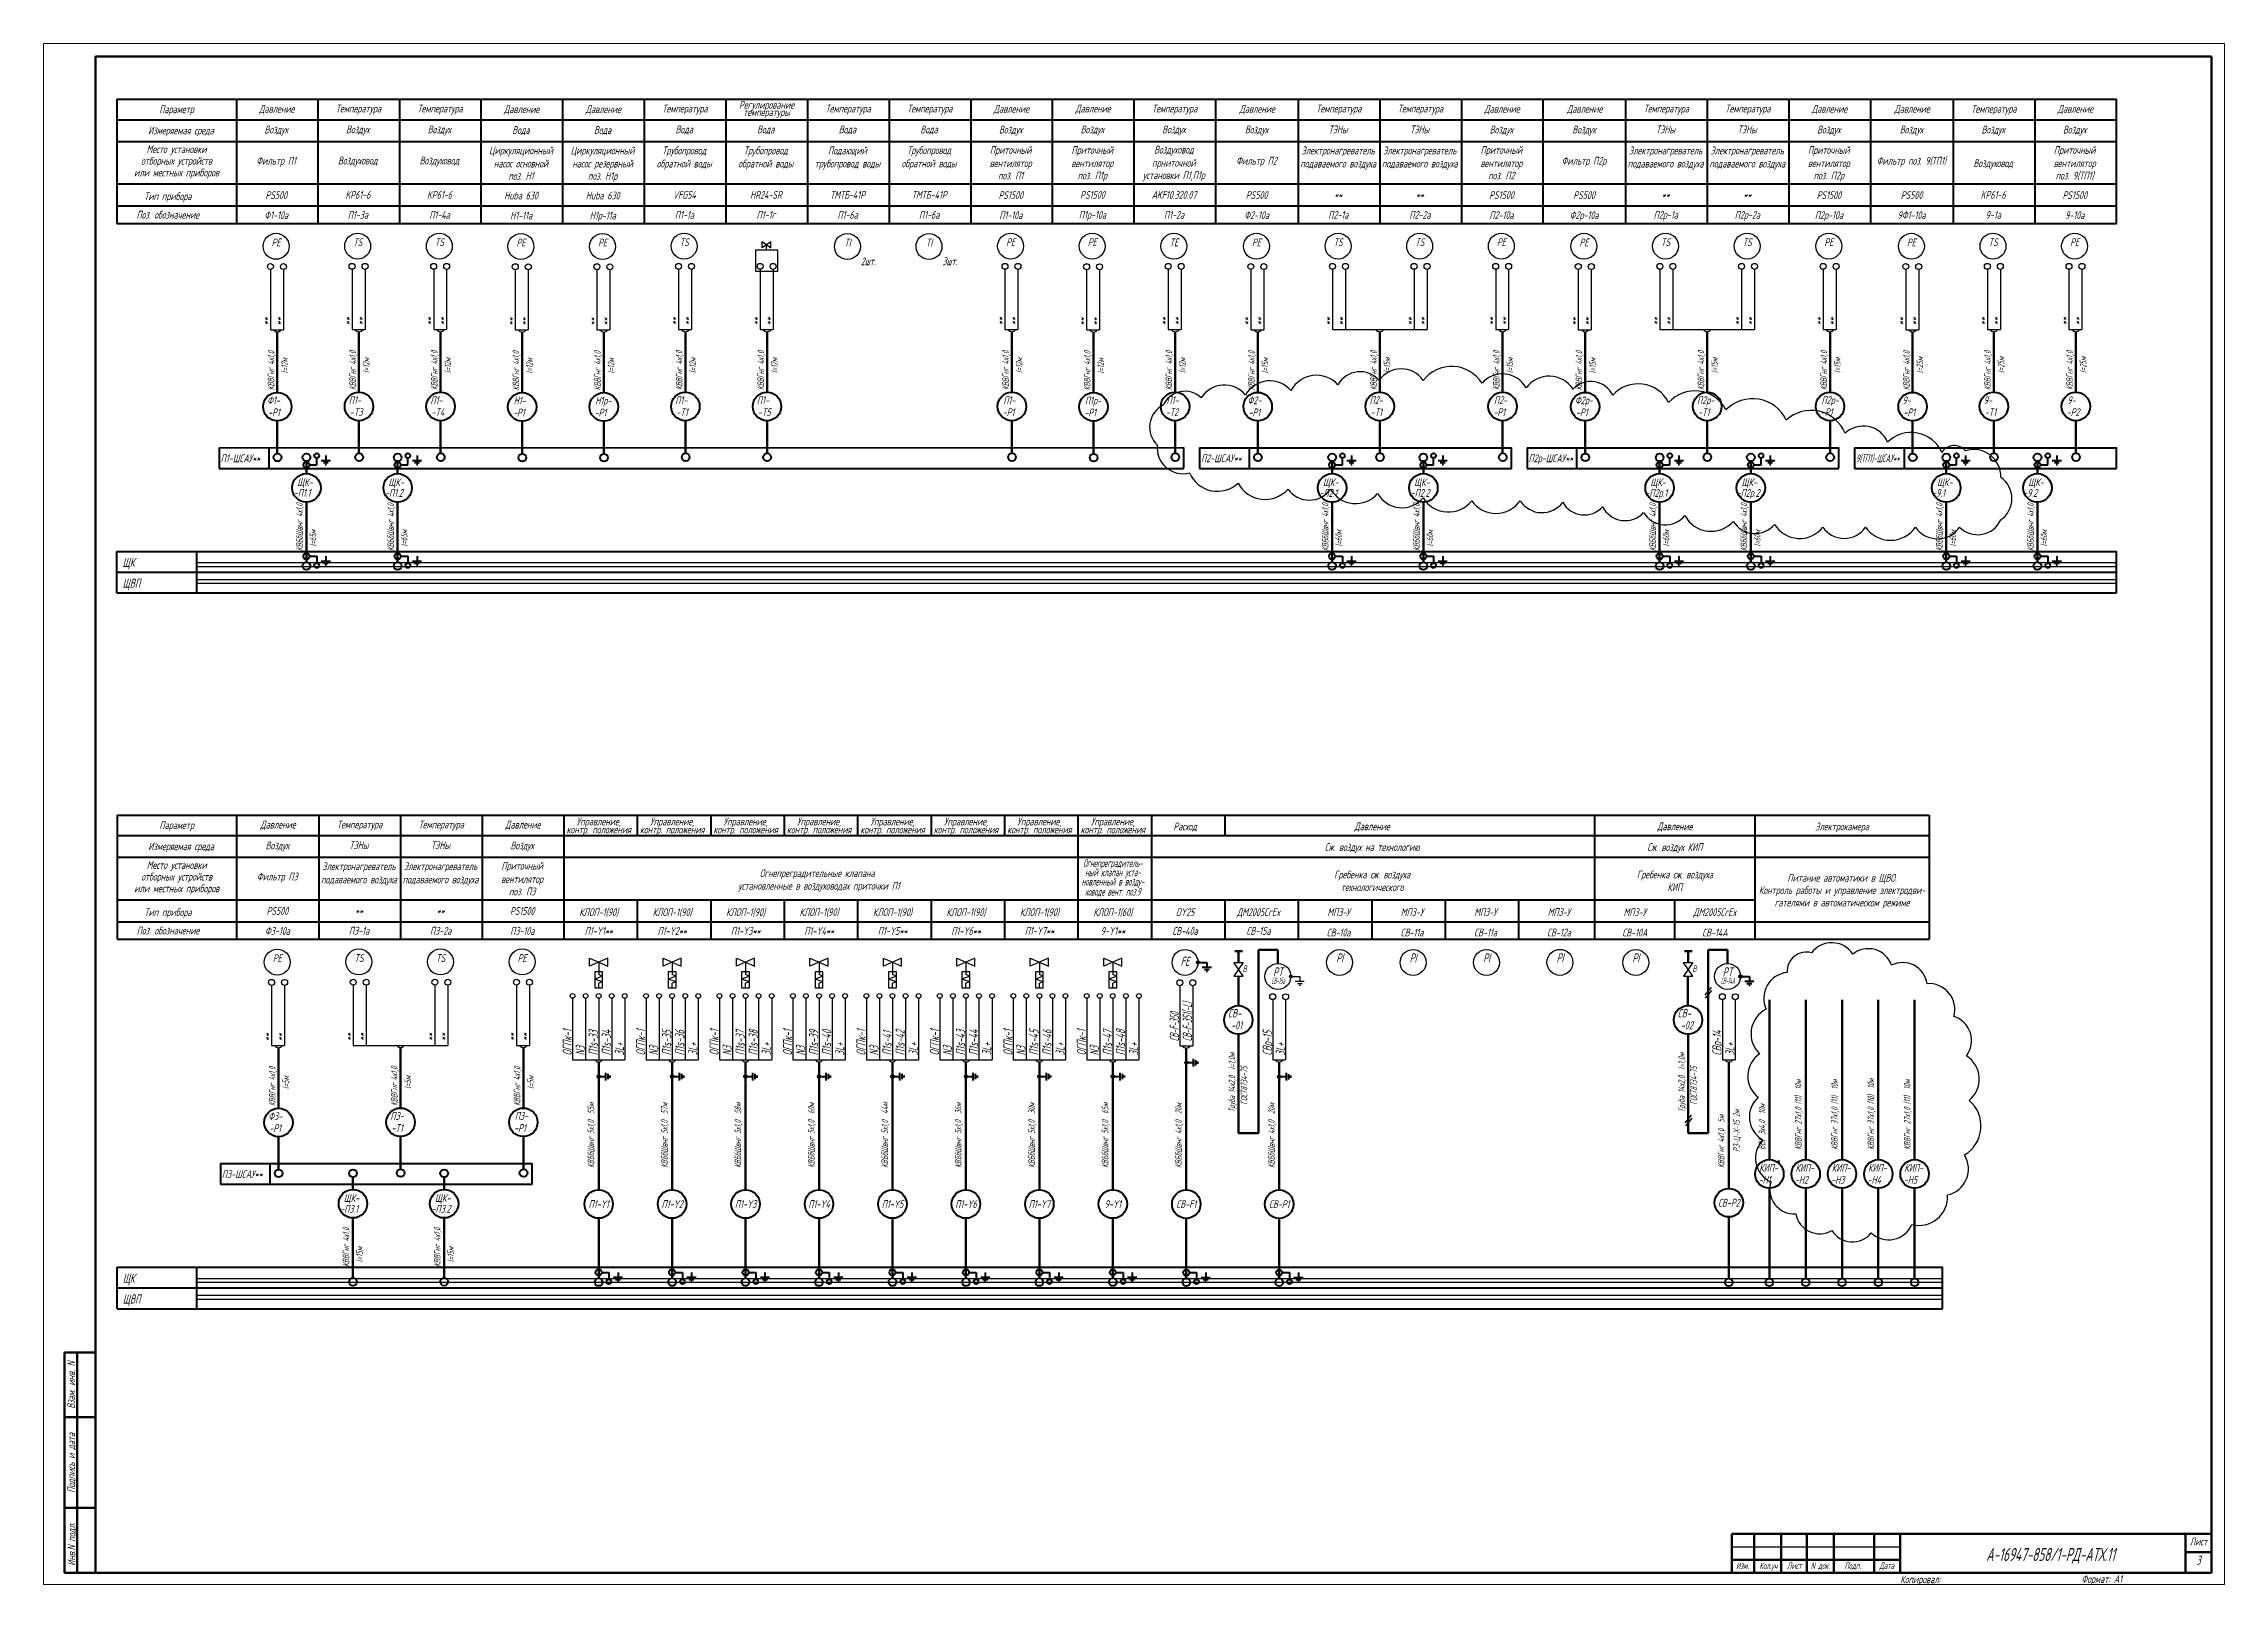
# Model space of a CAD drawing. Header units: millimetres. Extents: x -680 to 9204, y -4430 to 7779.
# Drawn here: x 3794 to 4635, y -2712 to -2118 of the extents above; entities that cross this region are included whole.
import ezdxf
from ezdxf.enums import TextEntityAlignment as Align

# ---------------------------------------------------------------- set-up
doc = ezdxf.new("R2010")
doc.units = ezdxf.units.MM
doc.layers.get('Defpoints').update_dxf_attribs({"color": 33})
for name, color, linetype, lineweight in [('text', 41, 'Continuous', 20), ('Арматура', 1, 'Continuous', 25), ('Датчики', 31, 'Continuous', 50), ('Земля', 233, 'Continuous', 40), ('Обводка', 6, 'Continuous', 25), ('Пн.кабель', 4, 'Continuous', 50), ('Таблица', 253, 'Continuous', 40), ('Текст_КИП', 2, 'Continuous', 25), ('Толст.рамка', 7, 'Continuous', 60), ('Тонк.рамка', 10, 'Continuous', 20), ('Щиты_пульты', 5, 'Continuous', 40), ('Эл.кабель', 2, 'Continuous', 50)]:
    doc.layers.add(name, color=color, linetype=linetype, lineweight=lineweight)
doc.layers.add('блок', color=7, linetype='Continuous')
doc.layers.add('ТЕКСТ', color=2, linetype='Continuous')
doc.styles.add('Simplex', font='simplex.shx', dxfattribs={"width": 0.7, "oblique": 15})

msp = doc.modelspace()

# ---------------------------------------------------------------- texts
at = {"lineweight": -3, "style": 'Simplex', "oblique": 15}
for s, height, width, p in [('**', 3, 0.6, (3880.799, -2226.777)), ('**', 3, 0.6, (3885.799, -2226.777)), ('**', 3, 0.6, (3912.273, -2226.699)), ('**', 3, 0.6, (3917.273, -2226.699)), ('**', 3, 0.6, (3943.748, -2226.699)), ('**', 3, 0.6, (3948.748, -2226.699)), ('**', 3, 0.6, (3975.222, -2226.855)), ('**', 3, 0.6, (3980.222, -2226.855)), ('**', 3, 0.6, (4006.697, -2226.855)), ('**', 3, 0.6, (4011.697, -2226.855)), ('**', 3, 0.6, (4038.172, -2226.699)), ('**', 3, 0.6, (4043.172, -2226.699)), ('**', 3, 0.6, (4069.646, -2226.699)), ('**', 3, 0.6, (4074.646, -2226.699)), ('**', 3, 0.6, (4164.07, -2226.699)), ('**', 3, 0.6, (4169.07, -2226.699)), ('**', 3, 0.6, (4195.545, -2226.841)), ('**', 3, 0.6, (4200.545, -2226.841)), ('**', 3, 0.6, (4227.019, -2226.699)), ('**', 3, 0.6, (4232.019, -2226.699)), ('**', 3, 0.6, (4258.878, -2226.771)), ('**', 3, 0.6, (4263.878, -2226.771)), ('**', 3, 0.6, (4290.352, -2226.699)), ('**', 3, 0.6, (4295.352, -2226.699)), ('**', 3, 0.6, (4321.827, -2226.699)), ('**', 3, 0.6, (4326.827, -2226.699)), ('**', 3, 0.6, (4353.302, -2226.699)), ('**', 3, 0.6, (4358.302, -2226.699)), ('**', 3, 0.6, (4385.16, -2226.771)), ('**', 3, 0.6, (4390.16, -2226.771)), ('**', 3, 0.6, (4416.635, -2226.699)), ('**', 3, 0.6, (4421.635, -2226.699)), ('**', 3, 0.6, (4448.109, -2226.699)), ('**', 3, 0.6, (4453.109, -2226.699)), ('**', 3, 0.6, (4479.584, -2226.699)), ('**', 3, 0.6, (4484.584, -2226.699)), ('**', 3, 0.6, (4511.443, -2226.771)), ('**', 3, 0.6, (4516.443, -2226.771)), ('**', 3, 0.6, (4542.917, -2226.699)), ('**', 3, 0.6, (4547.917, -2226.699)), ('**', 3, 0.6, (4574.392, -2226.699)), ('**', 3, 0.6, (4579.392, -2226.699)), ('СВ-F-350', 3.5, 0.45, (4231.482, -2502.775)), ('СВ-F-351(-L)', 3.5, 0.45, (4236.482, -2502.775)), ('**', 3, 0.6, (3881.252, -2502.727)), ('**', 3, 0.6, (3886.252, -2502.727)), ('**', 3, 0.6, (3912.727, -2502.655)), ('**', 3, 0.6, (3917.727, -2502.655)), ('**', 3, 0.6, (3944.202, -2502.655)), ('**', 3, 0.6, (3949.202, -2502.655)), ('**', 3, 0.6, (3975.676, -2502.655)), ('**', 3, 0.6, (3980.676, -2502.655)), ('ОГПк-1', 3.5, 0.6, (3997.34, -2508.197)), ('N3', 3.5, 0.6, (4002.34, -2508.197)), ('П1s-33', 3.5, 0.6, (4007.377, -2508.197)), ('П1s-34', 3.5, 0.6, (4012.413, -2508.197)), ('3L+', 3.5, 0.6, (4017.449, -2508.197)), ('ОГПк-1', 3.5, 0.6, (4025.666, -2508.197)), ('N3', 3.5, 0.6, (4030.666, -2508.197)), ('П1s-35', 3.5, 0.6, (4035.702, -2508.197)), ('П1s-36', 3.5, 0.6, (4040.738, -2508.197)), ('3L+', 3.5, 0.6, (4045.774, -2508.197)), ('ОГПк-1', 3.5, 0.6, (4053.991, -2508.197)), ('N3', 3.5, 0.6, (4058.991, -2508.197)), ('П1s-37', 3.5, 0.6, (4064.027, -2508.197)), ('П1s-38', 3.5, 0.6, (4069.063, -2508.197)), ('3L+', 3.5, 0.6, (4074.099, -2508.197)), ('ОГПк-1', 3.5, 0.6, (4082.316, -2508.197)), ('N3', 3.5, 0.6, (4087.316, -2508.197)), ('П1s-39', 3.5, 0.6, (4092.352, -2508.197)), ('П1s-40', 3.5, 0.6, (4097.388, -2508.197)), ('3L+', 3.5, 0.6, (4102.425, -2508.197)), ('ОГПк-1', 3.5, 0.6, (4110.641, -2508.195)), ('N3', 3.5, 0.6, (4115.641, -2508.195)), ('П1s-41', 3.5, 0.6, (4120.677, -2508.195)), ('П1s-42', 3.5, 0.6, (4125.714, -2508.195)), ('3L+', 3.5, 0.6, (4130.75, -2508.195)), ('ОГПк-1', 3.5, 0.6, (4138.966, -2508.197)), ('N3', 3.5, 0.6, (4143.966, -2508.197)), ('П1s-43', 3.5, 0.6, (4149.002, -2508.197)), ('П1s-44', 3.5, 0.6, (4154.039, -2508.197)), ('3L+', 3.5, 0.6, (4159.075, -2508.197)), ('ОГПк-1', 3.5, 0.6, (4167.291, -2508.195)), ('N3', 3.5, 0.6, (4172.291, -2508.195)), ('П1s-45', 3.5, 0.6, (4177.328, -2508.195)), ('П1s-46', 3.5, 0.6, (4182.364, -2508.195)), ('3L+', 3.5, 0.6, (4187.4, -2508.195)), ('ОГПк-1', 3.5, 0.6, (4195.617, -2508.195)), ('N3', 3.5, 0.6, (4200.617, -2508.195)), ('П1s-47', 3.5, 0.6, (4205.653, -2508.195)), ('П1s-48', 3.5, 0.6, (4210.689, -2508.195)), ('3L+', 3.5, 0.6, (4215.725, -2508.195)), ('СВр-15', 3.5, 0.6, (4267.309, -2508.246)), ('3L+', 3.5, 0.6, (4272.309, -2508.246)), ('СВр-14', 3.5, 0.6, (4440.714, -2508.246)), ('3L+', 3.5, 0.6, (4445.714, -2508.246))]:
    msp.add_text(s, height=height, rotation=90, dxfattribs=dict(at, width=width)).set_placement(p)
at = {"style": 'Simplex', "oblique": 15, "width": 0.6}
for s, height, p in [('Ф1-', 3, (3879.852, -2257.157)), ('-Р1', 3, (3880.228, -2261.803)), ('П1-', 3, (3911.327, -2257.079)), ('-T3', 3, (3911.702, -2261.725)), ('П1-', 3, (3942.802, -2257.079)), ('-T4', 3, (3943.177, -2261.725)), ('-Р1', 3, (3974.652, -2261.881)), ('Н1-', 3, (3974.892, -2257.235)), ('-Р1', 3, (4006.126, -2261.881)), ('Н1р-', 3, (4006.366, -2257.235)), ('П1-', 3, (4037.225, -2257.079)), ('-T1', 3, (4037.601, -2261.725)), ('П1-', 3, (4068.7, -2257.079)), ('-T5', 3, (4069.075, -2261.725)), ('-Р1', 3, (4163.499, -2261.725)), ('П1-', 3, (4163.739, -2257.079)), ('-Р1', 3, (4194.974, -2261.867)), ('П1р-', 3, (4195.214, -2257.221)), ('-Т2', 3, (4226.448, -2261.725)), ('П1-', 3, (4226.688, -2257.079)), ('Ф2-', 3, (4257.931, -2257.151)), ('-Р1', 3, (4258.307, -2261.797)), ('П2-', 3, (4304.994, -2257.079)), ('-T1', 3, (4305.369, -2261.725)), ('-Р1', 3, (4352.731, -2261.725)), ('П2-', 3, (4352.971, -2257.079)), ('Ф2р-', 3, (4384.214, -2257.151)), ('-Р1', 3, (4384.589, -2261.797)), ('П2р-', 3, (4431.276, -2257.079)), ('-T1', 3, (4431.652, -2261.725)), ('-Р1', 3, (4479.013, -2261.725)), ('П2р-', 3, (4479.253, -2257.079)), ('9-', 3, (4510.496, -2257.151)), ('-Р1', 3, (4510.872, -2261.797)), ('9-', 3, (4541.822, -2257.079)), ('-T1', 3, (4542.197, -2261.725)), ('-Р2', 3, (4573.821, -2261.725)), ('9-', 3, (4574.061, -2257.079)), ('ЩК-', 3, (3891.456, -2288.72)), ('ЩК-', 3, (3926.637, -2288.72)), ('ЩК-', 3, (4287.013, -2288.72)), ('ЩК-', 3, (4322.194, -2288.72)), ('ЩК-', 3, (4413.296, -2288.72)), ('ЩК-', 3, (4448.477, -2288.72)), ('ЩК-', 3, (4523.841, -2288.72)), ('ЩК-', 3, (4559.022, -2288.72)), ('-П1.1', 3, (3890.116, -2292.864)), ('-П1.2', 3, (3925.297, -2292.864)), ('-П2.1', 3, (4285.673, -2292.864)), ('-П2.2', 3, (4320.855, -2292.864)), ('-П2р.1', 3, (4411.364, -2292.864)), ('-П2р.2', 3, (4446.545, -2292.864)), ('-9.1', 3, (4521.909, -2292.864)), ('-9.2', 3, (4557.09, -2292.864)), ('В', 2.5, (4256.026, -2476.021)), ('В', 2.5, (4429.431, -2476.021)), ('СВ-', 3.2, (4250.433, -2493.548)), ('-01', 3.2, (4251.509, -2498.194)), ('СВ-', 3.2, (4423.839, -2493.548)), ('-02', 3.2, (4424.914, -2498.194)), ('Ф3-', 3, (3880.306, -2533.107)), ('П3-', 3, (3927.369, -2533.035)), ('П3-', 3, (3975.345, -2533.035)), ('-Р1', 3, (3880.682, -2537.753)), ('-T1', 3, (3927.744, -2537.681)), ('-Р1', 3, (3975.105, -2537.681)), ('-Н1', 3, (4454.997, -2557.65)), ('КИП-', 3, (4455.238, -2553.004)), ('*', 3.5, (4461.509, -2550.436)), ('-Н2', 3, (4468.997, -2557.65)), ('КИП-', 3, (4469.238, -2553.004)), ('-Н3', 3, (4482.997, -2557.65)), ('КИП-', 3, (4483.238, -2553.004)), ('-Н4', 3, (4496.997, -2557.65)), ('КИП-', 3, (4497.238, -2553.004)), ('-Н5', 3, (4510.997, -2557.65)), ('КИП-', 3, (4511.238, -2553.004)), ('ЩК-', 3, (3909.388, -2564.676)), ('ЩК-', 3, (3944.569, -2564.676)), ('-П3.1', 3, (3908.048, -2568.82)), ('-П3.2', 3, (3943.229, -2568.82))]:
    msp.add_text(s, height=height, dxfattribs=at).set_placement(p)
for s, p in [('Труба 14х2,0  l=1,0м', (4253.127, -2530.078)), ('ГОСТ8734-75', (4257.847, -2527.205)), ('Труба 14х2,0  l=1,0м', (4426.532, -2530.078)), ('ГОСТ8734-75', (4431.252, -2527.205))]:
    msp.add_text(s, height=2.5, rotation=90, dxfattribs=at).set_placement(p)
for s, p in [('П1-Y1', (4007.711, -2565.48)), ('П1-Y2', (4036.036, -2565.48)), ('П1-Y3', (4064.362, -2565.48)), ('П1-Y4', (4092.687, -2565.48)), ('П1-Y5', (4121.012, -2565.479)), ('П1-Y6', (4149.337, -2565.48)), ('П1-Y7', (4177.662, -2565.479)), ('9-Y1', (4205.987, -2565.479)), ('СВ-F1', (4234.316, -2565.51)), ('СВ-P1', (4270.143, -2565.53)), ('СВ-Р2', (4443.549, -2564.971))]:
    msp.add_text(s, height=3, dxfattribs=at).set_placement(p, align=Align.MIDDLE)
at = {"layer": 'text', "color": 2, "style": 'Simplex', "oblique": 15, "width": 0.6}
for s, p in [('КВВГнг 4х1,0  ', (3882.615, -2251.768)), ('КВВГнг 4х1,0  ', (3914.089, -2251.69)), ('КВВГнг 4х1,0  ', (3945.564, -2251.69)), ('КВВГнг 4х1,0  ', (3977.038, -2251.846)), ('КВВГнг 4х1,0  ', (4008.513, -2251.846)), ('КВВГнг 4х1,0  ', (4039.987, -2251.69)), ('КВВГнг 4х1,0  ', (4071.462, -2251.69)), ('КВВГнг 4х1,0  ', (4165.886, -2251.69)), ('КВВГнг 4х1,0  ', (4197.36, -2251.832)), ('КВВГнг 4х1,0  ', (4228.835, -2251.69)), ('КВВГнг 4х1,0  ', (4260.694, -2251.762)), ('КВВГнг 4х1,0  ', (4307.756, -2251.69)), ('КВВГнг 4х1,0  ', (4355.117, -2251.69)), ('КВВГнг 4х1,0  ', (4386.976, -2251.762)), ('КВВГнг 4х1,0  ', (4434.039, -2251.69)), ('КВВГнг 4х1,0  ', (4481.4, -2251.69)), ('КВВГнг 4х1,0  ', (4513.259, -2251.762)), ('КВВГнг 4х1,0  ', (4544.584, -2251.69)), ('КВВГнг 4х1,0  ', (4576.208, -2251.69)), ('КВБбШвнг 4х1,0  ', (3893.583, -2313.771)), ('КВБбШвнг 4х1,0  ', (3928.764, -2313.771)), ('КВБбШвнг 4х1,0  ', (4289.14, -2313.771)), ('КВБбШвнг 4х1,0  ', (4324.321, -2313.771)), ('КВБбШвнг 4х1,0  ', (4415.422, -2313.771)), ('КВБбШвнг 4х1,0  ', (4450.603, -2313.771)), ('КВБбШвнг 4х1,0  ', (4525.967, -2313.771)), ('КВБбШвнг 4х1,0  ', (4561.148, -2313.771)), ('КВВГнг 4х1,0  ', (3883.068, -2527.718)), ('КВВГнг 4х1,0  ', (3930.131, -2527.646)), ('КВВГнг 4х1,0  ', (3977.492, -2527.646)), ('КВБбШвнг 4х1,0  20м', (4232.577, -2551.59)), ('КВБбШвнг 4х1,0  20м', (4268.404, -2551.59)), ('КВВГнг 4х1,0  ', (3911.514, -2589.727)), ('КВВГнг 4х1,0  ', (3946.695, -2589.727))]:
    msp.add_text(s, height=2.5, rotation=90, dxfattribs=at).set_placement(p)
at = {"layer": 'text', "color": 3, "style": 'Simplex', "oblique": 15, "width": 0.6}
for s, p in [('КВВГнг 27х1,0 (11)  10м', (4471.581, -2544.593)), ('КВВГнг 37х1,0 (11)  10м', (4485.581, -2544.593)), ('КВВГнг 37х1,0 (10)  10м', (4499.581, -2544.593)), ('КВВГнг 27х1,0 (11)  10м', (4513.581, -2544.593)), ('ВВГ 3х4,0  10м', (4457.581, -2544.593)), ('КВВГнг 4х1,0  5м', (4441.809, -2551.571))]:
    msp.add_text(s, height=2.5, rotation=90, dxfattribs=at).set_placement(p)
at = {"layer": 'text', "color": 1, "style": 'Simplex', "oblique": 15, "width": 0.6}
for s, p in [('КВБбШвнг 5х1,0  55м', (4005.972, -2551.541)), ('КВБбШвнг 5х1,0  57м', (4034.297, -2551.54)), ('КВБбШвнг 5х1,0  58м', (4062.622, -2551.541)), ('КВБбШвнг 5х1,0  60м', (4090.947, -2551.541)), ('КВБбШвнг 5х1,0  44м', (4119.272, -2551.539)), ('КВБбШвнг 5х1,0  36м', (4147.597, -2551.541)), ('КВБбШвнг 5х1,0  30м', (4175.923, -2551.539)), ('КВБбШвнг 5х1,0  65м', (4204.248, -2551.539))]:
    msp.add_text(s, height=2.5, rotation=90, dxfattribs=at).set_placement(p)
at = {"layer": 'ТЕКСТ', "style": 'Simplex', "oblique": 15, "width": 0.6}
for s, p in [('l=12м', (3887.815, -2245.253)), ('l=12м', (3919.29, -2245.175)), ('l=12м', (3950.765, -2245.175)), ('l=12м', (3982.239, -2245.331)), ('l=12м', (4013.714, -2245.331)), ('l=12м', (4045.188, -2245.175)), ('l=12м', (4076.663, -2245.175)), ('l=12м', (4171.087, -2245.175)), ('l=12м', (4202.561, -2245.317)), ('l=12м', (4234.036, -2245.175)), ('l=15м', (4265.895, -2245.248)), ('l=15м', (4312.957, -2245.175)), ('l=15м', (4360.318, -2245.175)), ('l=15м', (4392.177, -2245.248)), ('l=15м', (4439.239, -2245.175)), ('l=15м', (4486.601, -2245.175)), ('l=25м', (4518.459, -2245.248)), ('l=25м', (4549.785, -2245.175)), ('l=25м', (4581.409, -2245.175)), ('l=65м', (3898.746, -2311.987)), ('l=65м', (3933.927, -2311.987)), ('l=60м', (4294.303, -2311.987)), ('l=60м', (4329.484, -2311.987)), ('l=60м', (4420.586, -2311.987)), ('l=60м', (4455.767, -2311.987)), ('l=60м', (4531.131, -2311.987)), ('l=60м', (4566.312, -2311.987)), ('l=5м', (3888.269, -2521.203)), ('l=5м', (3935.332, -2521.131)), ('l=5м', (3982.693, -2521.131)), ('РЗ-Ц-Х-15 2м', (4447.76, -2545.423)), ('l=15м', (3916.678, -2587.943)), ('l=15м', (3951.859, -2587.943))]:
    msp.add_text(s, height=2.5, rotation=90, dxfattribs=at).set_placement(p)
at = {"layer": 'Текст_КИП', "style": 'Simplex', "oblique": 15}
for s, height, width, p in [('Параметр', 3, 0.6, (3844.897, -2144.959)), ('Давление', 3, 0.6, (3883.579, -2144.766)), ('Температура', 3, 0.6, (3915.054, -2144.688)), ('Температура', 3, 0.6, (3946.528, -2144.688)), ('Давление', 3, 0.6, (3978.003, -2144.922)), ('Давление', 3, 0.6, (4009.478, -2144.922)), ('Температура', 3, 0.6, (4040.952, -2144.688)), ('Регулирование', 3, 0.6, (4072.427, -2143.26)), ('температуры', 3, 0.6, (4072.427, -2146.059)), ('Температура', 3, 0.6, (4103.901, -2144.688)), ('Температура', 3, 0.6, (4135.376, -2144.688)), ('Давление', 3, 0.6, (4166.85, -2144.766)), ('Давление', 3, 0.6, (4198.325, -2144.688)), ('Температура', 3, 0.6, (4229.8, -2144.688)), ('Давление', 3, 0.6, (4261.658, -2144.76)), ('Температура', 3, 0.6, (4293.133, -2144.688)), ('Температура', 3, 0.6, (4324.608, -2144.688)), ('Давление', 3, 0.6, (4356.082, -2144.766)), ('Давление', 3, 0.6, (4387.941, -2144.76)), ('Температура', 3, 0.6, (4419.415, -2144.688)), ('Температура', 3, 0.6, (4450.89, -2144.688)), ('Давление', 3, 0.6, (4482.365, -2144.766)), ('Давление', 3, 0.6, (4514.223, -2144.76)), ('Температура', 3, 0.6, (4545.752, -2144.766)), ('Давление', 3, 0.6, (4577.172, -2144.766)), ('Измеряемая среда', 3, 0.6, (3846.6, -2153.116)), ('Воздух', 3, 0.6, (3883.306, -2152.795)), ('Воздух', 3, 0.6, (3914.781, -2152.717)), ('Воздух', 3, 0.6, (3946.255, -2152.717)), ('Вода', 3, 0.6, (3977.73, -2152.951)), ('Вода', 3, 0.6, (4009.204, -2152.951)), ('Вода', 3, 0.6, (4040.679, -2152.717)), ('Вода', 3, 0.6, (4072.153, -2152.717)), ('Вода', 3, 0.6, (4103.628, -2152.717)), ('Вода', 3, 0.6, (4135.103, -2152.717)), ('Воздух', 3, 0.6, (4166.577, -2152.795)), ('Воздух', 3, 0.6, (4198.052, -2152.717)), ('Воздух', 3, 0.6, (4229.526, -2152.717)), ('Воздух', 3, 0.6, (4261.385, -2152.789)), ('ТЭНы', 3, 0.6, (4292.86, -2152.717)), ('ТЭНы', 3, 0.6, (4324.334, -2152.717)), ('Воздух', 3, 0.6, (4355.809, -2152.795)), ('Воздух', 3, 0.6, (4387.668, -2152.789)), ('ТЭНы', 3, 0.6, (4419.142, -2152.717)), ('ТЭНы', 3, 0.6, (4450.617, -2152.717)), ('Воздух', 3, 0.6, (4482.091, -2152.795)), ('Воздух', 3, 0.6, (4513.95, -2152.789)), ('Воздух', 3, 0.6, (4545.478, -2152.795)), ('Воздух', 3, 0.6, (4576.899, -2152.795)), ('Место установки', 3, 0.6, (3844.897, -2160.342)), ('Циркуляционный', 3, 0.6, (3977.73, -2160.814)), ('Циркуляционный', 3, 0.6, (4009.204, -2160.814)), ('Трубопровод', 3, 0.6, (4040.679, -2160.814)), ('Трубопровод', 3, 0.6, (4072.153, -2160.814)), ('Подающий', 3, 0.6, (4103.628, -2160.814)), ('Трубопровод', 3, 0.6, (4135.103, -2160.736)), ('Приточный', 3, 0.6, (4166.577, -2160.658)), ('Приточный', 3, 0.6, (4198.052, -2160.658)), ('Воздуховод', 3, 0.6, (4229.526, -2160.524)), ('Электронагреватель', 3, 0.6, (4292.86, -2160.814)), ('Электронагреватель', 3, 0.6, (4324.334, -2160.814)), ('Приточный', 3, 0.6, (4355.809, -2160.658)), ('Электронагреватель', 3, 0.6, (4419.142, -2160.814)), ('Электронагреватель', 3, 0.6, (4450.617, -2160.814)), ('Приточный', 3, 0.6, (4482.091, -2160.658)), ('Приточный', 3, 0.6, (4576.899, -2160.658)), ('или местных приборов', 3, 0.6, (3844.897, -2169.342)), ('отборных устройств', 3, 0.6, (3844.897, -2164.842)), ('Фильтр П1', 3, 0.6, (3883.306, -2164.811)), ('Воздуховод', 3, 0.6, (3914.781, -2164.733)), ('Воздуховод', 3, 0.6, (3946.255, -2164.733)), ('насос основной', 3, 0.6, (3977.73, -2165.907)), ('поз. Н1', 3, 0.6, (3977.73, -2170.676)), ('насос резервный', 3, 0.6, (4009.204, -2165.907)), ('поз. Н1р', 3, 0.6, (4009.204, -2170.676)), ('обратной воды', 3, 0.6, (4040.679, -2165.907)), ('обратной воды', 3, 0.6, (4072.153, -2165.907)), ('трубопровод воды', 3, 0.6, (4103.628, -2165.907)), ('обратной воды', 3, 0.6, (4135.103, -2165.829)), ('вентилятор', 3, 0.6, (4166.577, -2165.751)), ('поз. П1', 3, 0.6, (4166.577, -2170.52)), ('вентилятор', 3, 0.6, (4198.052, -2165.751)), ('поз. П1р', 3, 0.6, (4198.052, -2170.52)), ('установки П1,П1р', 3, 0.6, (4229.526, -2170.386)), ('прниточной', 3, 0.6, (4229.526, -2165.617)), ('Фильтр П2', 3, 0.6, (4261.385, -2164.805)), ('подаваемого воздуха', 3, 0.6, (4292.86, -2165.907)), ('подаваемого воздуха', 3, 0.6, (4324.334, -2165.907)), ('вентилятор', 3, 0.6, (4355.809, -2165.751)), ('поз. П2', 3, 0.6, (4355.809, -2170.52)), ('Фильтр П2р', 3, 0.6, (4387.668, -2164.805)), ('подаваемого воздуха', 3, 0.6, (4419.142, -2165.907)), ('подаваемого воздуха', 3, 0.6, (4450.617, -2165.907)), ('вентилятор', 3, 0.6, (4482.091, -2165.751)), ('поз. П2р', 3, 0.6, (4482.091, -2170.52)), ('Фильтр поз. 9(ТП1)', 3, 0.6, (4513.95, -2164.805)), ('Воздуховод', 3, 0.6, (4545.478, -2165.751)), ('вентилятор', 3, 0.6, (4576.899, -2165.751)), ('поз. 9(ТП1)', 3, 0.6, (4576.899, -2170.52)), ('Тип прибора', 3, 0.6, (3841.528, -2178.49)), ('PS500', 3, 0.6, (3883.36, -2178.055)), ('Huba 630', 3, 0.6, (3977.783, -2178.211)), ('Huba 630', 3, 0.6, (4009.258, -2178.211)), ('PS1500', 3, 0.6, (4166.631, -2178.055)), ('PS1500', 3, 0.6, (4198.106, -2177.977)), ('AKF10.320.07', 3, 0.6, (4229.58, -2177.977)), ('PS500', 3, 0.6, (4261.439, -2178.049)), ('PS1500', 3, 0.6, (4355.863, -2178.055)), ('PS500', 3, 0.6, (4387.721, -2178.049)), ('PS1500', 3, 0.6, (4482.145, -2178.055)), ('PS500', 3, 0.6, (4514.004, -2178.049)), ('PS1500', 3, 0.6, (4576.953, -2178.055)), ('Поз. обозначение', 3, 0.6, (3841.528, -2185.61)), ('Ф1-10а', 3, 0.6, (3883.36, -2185.757)), ('П1-3а', 3, 0.6, (3914.834, -2185.679)), ('П1-4а', 3, 0.6, (3946.309, -2185.679)), ('Н1-11а', 3, 0.6, (3977.783, -2185.913)), ('Н1р-11а', 3, 0.6, (4009.258, -2185.913)), ('П1-1а', 3, 0.6, (4040.733, -2185.679)), ('П1-1г', 3, 0.6, (4072.207, -2185.679)), ('П1-6а', 3, 0.6, (4103.682, -2185.679)), ('П1-6а', 3, 0.6, (4135.156, -2185.679)), ('П1-10а', 3, 0.6, (4166.631, -2185.757)), ('П1р-10а', 3, 0.6, (4198.106, -2185.679)), ('П1-2а', 3, 0.6, (4229.58, -2185.679)), ('Ф2-10а', 3, 0.6, (4261.439, -2185.751)), ('П2-1а', 3, 0.6, (4292.913, -2185.679)), ('П2-2а', 3, 0.6, (4324.388, -2185.679)), ('П2-10а', 3, 0.6, (4355.863, -2185.757)), ('Ф2р-10а', 3, 0.6, (4387.721, -2185.751)), ('П2р-1а', 3, 0.6, (4419.196, -2185.679)), ('П2р-2а', 3, 0.6, (4450.67, -2185.679)), ('П2р-10а', 3, 0.6, (4482.145, -2185.757)), ('9Ф1-10а', 3, 0.6, (4514.004, -2185.751)), ('9-1а', 3, 0.6, (4545.478, -2185.679)), ('9-10а', 3, 0.6, (4576.953, -2185.757)), ('2шт.', 3, 0.6, (4111.678, -2203.57)), ('3шт.', 3, 0.6, (4143.152, -2203.57)), ('Параметр', 3, 0.6, (3844.967, -2420.915)), ('Давление', 3, 0.6, (3884.033, -2420.716)), ('Температура', 3, 0.6, (3915.508, -2420.644)), ('Температура', 3, 0.6, (3946.982, -2420.644)), ('Давление', 3, 0.6, (3978.457, -2420.722)), ('контр. положения', 3, 0.6, (4007.711, -2422.61)), ('Управление,', 3, 0.6, (4007.711, -2419.485)), ('контр. положения', 3, 0.6, (4036.036, -2422.609)), ('Управление,', 3, 0.6, (4036.036, -2419.485)), ('контр. положения', 3, 0.6, (4064.362, -2422.61)), ('Управление,', 3, 0.6, (4064.362, -2419.485)), ('контр. положения', 3, 0.6, (4092.687, -2422.61)), ('Управление,', 3, 0.6, (4092.687, -2419.485)), ('контр. положения', 3, 0.6, (4121.012, -2422.608)), ('Управление,', 3, 0.6, (4121.012, -2419.483)), ('контр. положения', 3, 0.6, (4149.337, -2422.61)), ('Управление,', 3, 0.6, (4149.337, -2419.485)), ('контр. положения', 3, 0.6, (4177.662, -2422.608)), ('Управление,', 3, 0.6, (4177.662, -2419.483)), ('контр. положения', 3, 0.6, (4205.987, -2422.608)), ('Управление,', 3, 0.6, (4205.987, -2419.483)), ('Давление', 3, 0.6, (4422.718, -2421.39)), ('Электрокамера', 3, 0.6, (4487.195, -2421.433)), ('Измеряемая среда', 3, 0.6, (3846.669, -2429.072)), ('Воздух', 3, 0.6, (3883.76, -2428.745)), ('ТЭНы', 3, 0.6, (3915.234, -2428.673)), ('ТЭНы', 3, 0.6, (3946.709, -2428.673)), ('Воздух', 3, 0.6, (3978.183, -2428.751)), ('Сж. воздух на технологию', 3, 0.6, (4305.962, -2429.371)), ('Сж. воздух КИП', 3, 0.6, (4422.718, -2429.371)), ('отборных устройств', 3, 0.6, (3844.967, -2440.797)), ('Место установки', 3, 0.6, (3844.967, -2436.297)), ('Фильтр П3', 3, 0.6, (3883.76, -2440.761)), ('Электронагреватель', 3, 0.6, (3915.234, -2436.77)), ('Электронагреватель', 3, 0.6, (3946.709, -2436.77)), ('Приточный', 3, 0.6, (3978.183, -2436.614)), ('Огнепреградительные клапана ', 3, 0.6, (4092.687, -2439.446)), ('Огнепреградитель-', 3, 0.5, (4205.987, -2435.542)), ('ный клапан уста-', 3, 0.5, (4205.987, -2439.104)), ('Гребенка сж. воздуха', 3, 0.6, (4305.962, -2439.979)), ('Гребенка сж. воздуха', 3, 0.6, (4422.718, -2439.979)), ('Питание автоматики в ЩВО.', 3, 0.6, (4487.195, -2441.235)), ('или местных приборов', 3, 0.6, (3844.967, -2445.297)), ('подаваемого воздуха', 3, 0.6, (3915.234, -2441.863)), ('подаваемого воздуха', 3, 0.6, (3946.709, -2441.863)), ('вентилятор', 3, 0.6, (3978.183, -2441.707)), ('поз. П3', 3, 0.6, (3978.183, -2446.476)), ('установленные в воздуховодах приточки П1', 3, 0.6, (4092.687, -2444.303)), ('новленный в возду-', 3, 0.5, (4205.987, -2442.704)), ('ховоде вент. поз.9', 3, 0.5, (4205.987, -2446.583)), ('технологического', 3, 0.6, (4305.962, -2444.836)), ('КИП', 3, 0.6, (4422.718, -2444.836)), ('Контроль работы и управление электродви-', 3, 0.6, (4487.195, -2445.971)), ('Тип прибора', 3, 0.6, (3841.598, -2454.446)), ('PS500', 3, 0.6, (3883.813, -2454.005)), ('PS1500', 3, 0.6, (3978.237, -2454.011)), ('КЛОП-1(90)', 3, 0.6, (4007.711, -2454.478)), ('КЛОП-1(90)', 3, 0.6, (4036.036, -2454.477)), ('КЛОП-1(90)', 3, 0.6, (4064.362, -2454.478)), ('КЛОП-1(90)', 3, 0.6, (4092.687, -2454.478)), ('КЛОП-1(90)', 3, 0.6, (4121.012, -2454.476)), ('КЛОП-1(90)', 3, 0.6, (4149.337, -2454.478)), ('КЛОП-1(90)', 3, 0.6, (4177.662, -2454.476)), ('КЛОП-1(60)', 3, 0.6, (4205.987, -2454.476)), ('МП3-У', 3, 0.6, (4293.047, -2454.492)), ('МП3-У', 3, 0.6, (4321.372, -2454.473)), ('МП3-У', 3, 0.6, (4349.698, -2454.454)), ('МП3-У', 3, 0.6, (4378.023, -2454.434)), ('МП3-У', 3, 0.6, (4407.269, -2454.492)), ('гателями в автоматическом режиме', 3, 0.6, (4487.195, -2450.773)), ('Поз. обозначение', 3, 0.6, (3841.598, -2461.566)), ('Ф3-10а', 3, 0.6, (3883.813, -2461.707)), ('П3-1а', 3, 0.6, (3915.288, -2461.635)), ('П3-2а', 3, 0.6, (3946.763, -2461.635)), ('П3-10а', 3, 0.6, (3978.237, -2461.713)), ('П1-Y1**', 3, 0.6, (4007.711, -2461.723)), ('П1-Y2**', 3, 0.6, (4036.036, -2461.723)), ('П1-Y3**', 3, 0.6, (4064.362, -2461.723)), ('П1-Y4**', 3, 0.6, (4092.687, -2461.723)), ('П1-Y5**', 3, 0.6, (4121.012, -2461.722)), ('П1-Y6**', 3, 0.6, (4149.337, -2461.723)), ('П1-Y7**', 3, 0.6, (4177.662, -2461.722)), ('9-Y1**', 3, 0.6, (4205.987, -2461.722)), ('СВ-10а', 3, 0.6, (4293.047, -2462.342)), ('СВ-11а', 3, 0.6, (4321.372, -2462.323)), ('СВ-11а', 3, 0.6, (4349.698, -2462.304)), ('СВ-12а', 3, 0.6, (4378.023, -2462.284)), ('СВ-10А', 3, 0.6, (4407.269, -2462.342)), ('СВ-14А', 3, 0.6, (4438.141, -2462.342)), ('Лист', 3, 0.6, (4624.678, -2697.083)), ('3', 3.5, 0.6, (4624.678, -2704.553))]:
    msp.add_text(s, height=height, dxfattribs=dict(at, width=width)).set_placement(p, align=Align.CENTER)
at = {"layer": 'Текст_КИП', "color": 1, "style": 'Simplex', "oblique": 15, "width": 0.6}
for s, p in [('KP61-6', (3914.834, -2177.977)), ('KP61-6', (3946.309, -2177.977)), ('VFG54', (4040.733, -2177.977)), ('HR24-SR', (4072.207, -2177.977)), ('ТМТБ-41Р', (4103.682, -2177.977)), ('ТМТБ-41Р', (4135.156, -2177.977)), ('**', (4292.913, -2177.977)), ('**', (4324.388, -2177.977)), ('**', (4419.196, -2177.977)), ('**', (4450.67, -2177.977)), ('KP61-6', (4545.478, -2177.977)), ('**', (3915.288, -2453.933)), ('**', (3946.763, -2453.933))]:
    msp.add_text(s, height=3, dxfattribs=at).set_placement(p, align=Align.CENTER)
at = {"layer": 'Текст_КИП', "lineweight": 30, "style": 'Simplex', "oblique": 15, "width": 0.6}
for s, height, p in [('PE', 3, (3883.304, -2196.278)), ('TS', 3, (3914.778, -2196.2)), ('TS', 3, (3946.253, -2196.2)), ('PE', 3, (3977.727, -2196.356)), ('PE', 3, (4009.202, -2196.356)), ('TS', 3, (4040.677, -2196.2)), ('TI', 3, (4103.626, -2196.356)), ('TI', 3, (4135.1, -2196.356)), ('PE', 3, (4166.575, -2196.2)), ('PE', 3, (4198.05, -2196.2)), ('TE', 3, (4229.524, -2196.264)), ('PE', 3, (4261.383, -2196.272)), ('TS', 3, (4292.857, -2196.2)), ('TS', 3, (4324.332, -2196.2)), ('PE', 3, (4355.807, -2196.2)), ('PE', 3, (4387.665, -2196.272)), ('TS', 3, (4419.14, -2196.2)), ('TS', 3, (4450.614, -2196.2)), ('PE', 3, (4482.089, -2196.2)), ('PE', 3, (4513.948, -2196.272)), ('TS', 3, (4545.422, -2196.2)), ('PE', 3, (4576.897, -2196.2)), ('PE', 3, (3883.757, -2472.228)), ('TS', 3, (3915.232, -2472.156)), ('TS', 3, (3946.707, -2472.156)), ('PE', 3, (3978.181, -2472.156)), ('FЕ', 3.5, (4233.837, -2473.663)), ('РI', 3.5, (4293.447, -2472.378)), ('РI', 3.5, (4321.772, -2472.358)), ('РI', 3.5, (4350.098, -2472.339)), ('РI', 3.5, (4378.423, -2472.32)), ('РI', 3.5, (4407.643, -2472.378)), ('PT', 3.5, (4269.664, -2477.748)), ('PT', 3.5, (4443.07, -2477.748))]:
    msp.add_text(s, height=height, dxfattribs=at).set_placement(p, align=Align.CENTER)
at = {"layer": 'Текст_КИП', "style": 'Simplex', "oblique": 15}
for s, height, width, p in [('П1-ШСАУ**', 3, 0.6, (3861.928, -2279.503)), ('П2-ШСАУ**', 3, 0.6, (4240.007, -2279.497)), ('П2р-ШСАУ**', 3, 0.6, (4366.29, -2279.497)), ('9(ТП1)-ШСАУ**', 3, 0.5, (4492.572, -2279.497)), ('ЩК', 3.5, 0.6, (3824.094, -2319.892)), ('ЩВП', 3.5, 0.6, (3824.094, -2327.892)), ('П3-ШСАУ**', 3, 0.6, (3862.382, -2555.453)), ('ЩК', 3.5, 0.6, (3824.163, -2595.842)), ('ЩВП', 3.5, 0.6, (3824.163, -2603.842)), ('А-16947-858/1-РД-АТХ.11', 5, 0.6, (4542.776, -2703.074))]:
    msp.add_text(s, height=height, dxfattribs=dict(at, width=width)).set_placement(p)
at = {"layer": 'Текст_КИП', "color": 6, "style": 'Simplex', "oblique": 15, "width": 0.6}
for s, p in [('Расход', (4233.837, -2421.41)), ('Давление', (4305.962, -2421.39)), ('DY25', (4233.837, -2454.482)), ('ДМ2005СгEx', (4262.162, -2454.462)), ('ДМ2005СгEx', (4438.141, -2454.462)), ('СВ-40а', (4233.837, -2461.727)), ('СВ-15а', (4262.162, -2461.708))]:
    msp.add_text(s, height=3, dxfattribs=at).set_placement(p, align=Align.CENTER)
at = {"layer": 'Текст_КИП', "color": 4, "style": 'Simplex', "oblique": 15, "width": 0.4}
for s, p in [('СВ-15а', (4269.715, -2480.662)), ('СВ-14А', (4443.12, -2480.662))]:
    msp.add_text(s, height=2.5, dxfattribs=at).set_placement(p, align=Align.CENTER)
at = {"layer": 'Текст_КИП', "ltscale": 0.02, "style": 'Simplex', "oblique": 15, "width": 0.6}
for s, p in [('Взам. инв. N', (3805.786, -2635.283)), ('Подпись и дата', (3805.786, -2665.283)), ('Инв.N подл.', (3805.922, -2696.655))]:
    msp.add_text(s, height=3, rotation=90, dxfattribs=at).set_placement(p, align=Align.CENTER)
at = {"layer": 'Текст_КИП', "color": 3, "style": 'Simplex', "oblique": 15, "width": 0.6}
for s, p in [('Изм.', (4448.798, -2706.15)), ('Кол.уч', (4458.798, -2706.15)), ('Лист', (4468.798, -2706.15)), ('N док.', (4478.798, -2706.15)), ('Подп.', (4491.298, -2706.15)), ('Дата', (4504.45, -2706.15))]:
    msp.add_text(s, height=2.5, dxfattribs=at).set_placement(p, align=Align.CENTER)
for s, p in [('Копировал:', (4509.655, -2711.667)), ('Формат: А1', (4579.516, -2711.539))]:
    msp.add_text(s, height=3, dxfattribs=at).set_placement(p)

# ---------------------------------------------------------------- blocks, each defined once
blk = doc.blocks.new('Заземление')
for p, q in [((0, 0), (0, -1.99)), ((1.74, -1.99), (-1.77, -1.99)), ((0.92, -2.81), (-0.95, -2.81)), ((0.24, -3.5), (-0.27, -3.5))]:
    blk.add_line(p, q)
blk = doc.blocks.new('Вентиль горизонтальный')
at = {"layer": 'блок', "color": 0, "linetype": 'ByBlock', "lineweight": -3}
for p, q in [((8.7, 3), (0, -3)), ((0, 3), (8.7, -3)), ((0, -3), (0, 3)), ((8.7, -3), (8.7, 3))]:
    blk.add_line(p, q, dxfattribs=at)

# ---------------------------------------------------------------- linework, layer by layer
for p, q in [((3881.133, -2205.248), (3881.133, -2228.437)), ((3886.133, -2205.248), (3886.133, -2228.437)), ((3912.608, -2205.17), (3912.608, -2228.359)), ((3917.608, -2205.17), (3917.608, -2228.359)), ((3944.082, -2205.17), (3944.082, -2228.359)), ((3949.082, -2205.17), (3949.082, -2228.359)), ((3975.557, -2205.325), (3975.557, -2228.515)), ((3980.557, -2205.325), (3980.557, -2228.515)), ((4007.032, -2205.325), (4007.032, -2228.515)), ((4012.032, -2205.325), (4012.032, -2228.515)), ((4038.506, -2205.17), (4038.506, -2228.359)), ((4043.506, -2205.17), (4043.506, -2228.359)), ((4069.981, -2205.17), (4069.981, -2228.359)), ((4074.981, -2205.17), (4074.981, -2228.359)), ((4164.405, -2205.17), (4164.405, -2228.359)), ((4169.405, -2205.17), (4169.405, -2228.359)), ((4195.879, -2205.311), (4195.879, -2228.501)), ((4200.879, -2205.311), (4200.879, -2228.501)), ((4227.354, -2205.17), (4227.354, -2228.359)), ((4232.354, -2205.17), (4232.354, -2228.359)), ((4259.212, -2205.242), (4259.212, -2228.431)), ((4264.212, -2205.242), (4264.212, -2228.431)), ((4290.687, -2205.17), (4290.687, -2228.359)), ((4295.687, -2205.17), (4295.687, -2228.359)), ((4322.162, -2205.17), (4322.162, -2228.359)), ((4327.162, -2205.17), (4327.162, -2228.359)), ((4353.636, -2205.17), (4353.636, -2228.359)), ((4358.636, -2205.17), (4358.636, -2228.359)), ((4385.495, -2205.242), (4385.495, -2228.431)), ((4390.495, -2205.242), (4390.495, -2228.431)), ((4416.969, -2205.17), (4416.969, -2228.359)), ((4421.969, -2205.17), (4421.969, -2228.359)), ((4448.444, -2205.17), (4448.444, -2228.359)), ((4453.444, -2205.17), (4453.444, -2228.359)), ((4479.919, -2205.17), (4479.919, -2228.359)), ((4484.919, -2205.17), (4484.919, -2228.359)), ((4511.777, -2205.242), (4511.777, -2228.431)), ((4516.777, -2205.242), (4516.777, -2228.431)), ((4543.252, -2205.17), (4543.252, -2228.359)), ((4548.252, -2205.17), (4548.252, -2228.359)), ((4574.726, -2205.17), (4574.726, -2228.359)), ((4579.726, -2205.17), (4579.726, -2228.359)), ((3881.133, -2228.437), (3886.133, -2228.437)), ((3912.608, -2228.359), (3917.608, -2228.359)), ((3944.082, -2228.359), (3949.082, -2228.359)), ((3975.557, -2228.515), (3980.557, -2228.515)), ((4007.032, -2228.515), (4012.032, -2228.515)), ((4038.506, -2228.359), (4043.506, -2228.359)), ((4069.981, -2228.359), (4074.981, -2228.359)), ((4164.405, -2228.359), (4169.405, -2228.359)), ((4195.879, -2228.501), (4200.879, -2228.501)), ((4227.354, -2228.359), (4232.354, -2228.359)), ((4259.212, -2228.431), (4264.212, -2228.431)), ((4290.687, -2228.359), (4327.162, -2228.359)), ((4353.636, -2228.359), (4358.636, -2228.359)), ((4385.495, -2228.431), (4390.495, -2228.431)), ((4416.969, -2228.359), (4453.444, -2228.359)), ((4479.919, -2228.359), (4484.919, -2228.359)), ((4511.777, -2228.431), (4516.777, -2228.431)), ((4543.252, -2228.359), (4548.252, -2228.359)), ((4574.726, -2228.359), (4579.726, -2228.359)), ((4009.228, -2477.669), (4006.195, -2478.755)), ((4009.228, -2479.841), (4006.195, -2478.755)), ((4009.228, -2477.669), (4007.711, -2477.055)), ((4009.228, -2479.841), (4007.711, -2480.384)), ((4007.711, -2482.084), (4007.711, -2480.384)), ((4037.553, -2477.669), (4034.52, -2478.755)), ((4037.553, -2479.84), (4034.52, -2478.755)), ((4037.553, -2477.669), (4036.036, -2477.055)), ((4037.553, -2479.84), (4036.036, -2480.383)), ((4036.036, -2482.084), (4036.036, -2480.383)), ((4065.878, -2477.669), (4062.845, -2478.755)), ((4065.878, -2479.841), (4062.845, -2478.755)), ((4065.878, -2477.669), (4064.362, -2477.055)), ((4065.878, -2479.841), (4064.362, -2480.384)), ((4064.362, -2482.084), (4064.362, -2480.384)), ((4094.203, -2477.669), (4091.17, -2478.755)), ((4094.203, -2479.841), (4091.17, -2478.755)), ((4094.203, -2477.669), (4092.687, -2477.055)), ((4094.203, -2479.841), (4092.687, -2480.384)), ((4092.687, -2482.084), (4092.687, -2480.384)), ((4122.528, -2477.667), (4119.495, -2478.753)), ((4122.528, -2479.839), (4119.495, -2478.753)), ((4122.528, -2477.667), (4121.012, -2477.054)), ((4122.528, -2479.839), (4121.012, -2480.382)), ((4121.012, -2482.082), (4121.012, -2480.382)), ((4150.854, -2477.669), (4147.821, -2478.755)), ((4150.854, -2479.841), (4147.821, -2478.755)), ((4150.854, -2477.669), (4149.337, -2477.055)), ((4150.854, -2479.841), (4149.337, -2480.384)), ((4149.337, -2482.084), (4149.337, -2480.384)), ((4179.179, -2477.667), (4176.146, -2478.753)), ((4179.179, -2479.839), (4176.146, -2478.753)), ((4179.179, -2477.667), (4177.662, -2477.054)), ((4179.179, -2479.839), (4177.662, -2480.382)), ((4177.662, -2482.082), (4177.662, -2480.382)), ((4207.504, -2477.667), (4204.471, -2478.753)), ((4207.504, -2479.839), (4204.471, -2478.753)), ((4207.504, -2477.667), (4205.987, -2477.054)), ((4207.504, -2479.839), (4205.987, -2480.382)), ((4205.987, -2482.082), (4205.987, -2480.382)), ((3881.587, -2481.198), (3881.587, -2504.387)), ((3886.587, -2481.198), (3886.587, -2504.387)), ((3913.062, -2481.125), (3913.062, -2504.315)), ((3918.062, -2481.125), (3918.062, -2504.315)), ((3944.536, -2481.125), (3944.536, -2504.315)), ((3949.536, -2481.125), (3949.536, -2504.315)), ((3976.011, -2481.125), (3976.011, -2504.315)), ((3981.011, -2481.125), (3981.011, -2504.315)), ((3997.639, -2486.144), (3997.639, -2509.857)), ((4002.675, -2486.144), (4002.675, -2509.857)), ((4007.711, -2486.144), (4007.711, -2509.857)), ((4012.747, -2486.144), (4012.747, -2509.857)), ((4017.784, -2486.144), (4017.784, -2509.857)), ((4025.964, -2486.143), (4025.964, -2509.857)), ((4031, -2486.143), (4031, -2509.857)), ((4036.036, -2486.143), (4036.036, -2509.857)), ((4041.073, -2486.143), (4041.073, -2509.857)), ((4046.109, -2486.143), (4046.109, -2509.857)), ((4054.289, -2486.144), (4054.289, -2509.857)), ((4059.325, -2486.144), (4059.325, -2509.857)), ((4064.362, -2486.144), (4064.362, -2509.857)), ((4069.398, -2486.144), (4069.398, -2509.857)), ((4074.434, -2486.144), (4074.434, -2509.857)), ((4082.614, -2486.144), (4082.614, -2509.857)), ((4087.651, -2486.144), (4087.651, -2509.857)), ((4092.687, -2486.144), (4092.687, -2509.857)), ((4097.723, -2486.144), (4097.723, -2509.857)), ((4102.759, -2486.144), (4102.759, -2509.857)), ((4110.94, -2486.142), (4110.94, -2509.856)), ((4115.976, -2486.142), (4115.976, -2509.856)), ((4121.012, -2486.142), (4121.012, -2509.856)), ((4126.048, -2486.142), (4126.048, -2509.856)), ((4131.084, -2486.142), (4131.084, -2509.856)), ((4139.265, -2486.144), (4139.265, -2509.857)), ((4144.301, -2486.144), (4144.301, -2509.857)), ((4149.337, -2486.144), (4149.337, -2509.857)), ((4154.373, -2486.144), (4154.373, -2509.857)), ((4159.409, -2486.144), (4159.409, -2509.857)), ((4167.59, -2486.142), (4167.59, -2509.856)), ((4172.626, -2486.142), (4172.626, -2509.856)), ((4177.662, -2486.142), (4177.662, -2509.856)), ((4182.698, -2486.142), (4182.698, -2509.856)), ((4187.735, -2486.142), (4187.735, -2509.856)), ((4195.915, -2486.142), (4195.915, -2509.856)), ((4200.951, -2486.142), (4200.951, -2509.856)), ((4205.987, -2486.142), (4205.987, -2509.856)), ((4211.024, -2486.142), (4211.024, -2509.856)), ((4216.06, -2486.142), (4216.06, -2509.856)), ((4231.816, -2481.304), (4231.816, -2504.494)), ((4236.816, -2481.304), (4236.816, -2504.494)), ((4267.643, -2486.717), (4267.643, -2509.907)), ((4272.643, -2486.717), (4272.643, -2509.907)), ((4434.397, -2484.972), (4436.82, -2481.991)), ((4434.582, -2486.08), (4437.005, -2483.099)), ((4441.049, -2486.717), (4441.049, -2509.907)), ((4446.049, -2486.717), (4446.049, -2509.907)), ((3881.587, -2504.387), (3886.587, -2504.387)), ((3913.062, -2504.315), (3949.536, -2504.315)), ((3976.011, -2504.315), (3981.011, -2504.315)), ((4231.816, -2504.494), (4236.816, -2504.494)), ((3997.639, -2509.857), (4017.784, -2509.857)), ((4025.964, -2509.857), (4046.109, -2509.857)), ((4054.289, -2509.857), (4074.434, -2509.857)), ((4082.614, -2509.857), (4102.759, -2509.857)), ((4110.94, -2509.856), (4131.084, -2509.856)), ((4139.265, -2509.857), (4159.409, -2509.857)), ((4167.59, -2509.856), (4187.735, -2509.856)), ((4195.915, -2509.856), (4216.06, -2509.856)), ((4267.643, -2509.907), (4272.643, -2509.907)), ((4441.049, -2509.907), (4446.049, -2509.907)), ((4426.755, -2534.204), (4429.179, -2531.223)), ((4426.94, -2535.312), (4429.363, -2532.331))]:
    msp.add_line(p, q)
at = {"lineweight": 60}
for p, q in [((4629.655, -2692.654), (4444.655, -2692.654)), ((4444.655, -2692.654), (4444.655, -2707.654)), ((4453.33, -2692.654), (4453.33, -2707.654)), ((4463.69, -2692.654), (4463.69, -2707.654)), ((4473.639, -2692.654), (4473.639, -2707.654)), ((4484.092, -2692.654), (4484.092, -2707.654)), ((4499.655, -2692.654), (4499.655, -2707.654)), ((4509.655, -2692.654), (4509.655, -2707.654)), ((4619.655, -2692.654), (4619.655, -2707.654)), ((4444.655, -2702.654), (4509.655, -2702.654)), ((4629.655, -2707.654), (4444.655, -2707.654)), ((4619.655, -2699.654), (4629.655, -2699.654))]:
    msp.add_line(p, q, dxfattribs=at)
for points in [[(4068.281, -2206.031), (4068.281, -2197.631), (4076.681, -2197.631), (4076.681, -2206.031)], [(4009.228, -2476.018), (4006.195, -2476.018), (4006.195, -2482.084), (4009.228, -2482.084)], [(4037.553, -2476.018), (4034.52, -2476.018), (4034.52, -2482.084), (4037.553, -2482.084)], [(4065.878, -2476.018), (4062.845, -2476.018), (4062.845, -2482.084), (4065.878, -2482.084)], [(4094.203, -2476.018), (4091.17, -2476.018), (4091.17, -2482.084), (4094.203, -2482.084)], [(4122.528, -2476.016), (4119.495, -2476.016), (4119.495, -2482.082), (4122.528, -2482.082)], [(4150.854, -2476.018), (4147.821, -2476.018), (4147.821, -2482.084), (4150.854, -2482.084)], [(4179.179, -2476.016), (4176.146, -2476.016), (4176.146, -2482.082), (4179.179, -2482.082)], [(4207.504, -2476.016), (4204.471, -2476.016), (4204.471, -2482.082), (4207.504, -2482.082)]]:
    msp.add_lwpolyline(points, close=True)
at = {"lineweight": -3}
for centre in [(3881.133, -2204.079), (3886.133, -2204.1), (3912.608, -2204.001), (3917.608, -2204.023), (3944.082, -2204.001), (3949.082, -2204.023), (3975.557, -2204.157), (3980.557, -2204.178), (4007.032, -2204.157), (4012.032, -2204.178), (4038.506, -2204.001), (4043.506, -2204.023), (4069.981, -2204.001), (4074.981, -2204.023), (4164.405, -2204.001), (4169.405, -2204.023), (4195.879, -2204.143), (4200.879, -2204.164), (4227.354, -2204.001), (4232.354, -2204.023), (4259.212, -2204.073), (4264.212, -2204.095), (4290.687, -2204.001), (4295.687, -2204.023), (4322.162, -2204.001), (4327.162, -2204.023), (4353.636, -2204.001), (4358.636, -2204.023), (4385.495, -2204.073), (4390.495, -2204.095), (4416.969, -2204.001), (4421.969, -2204.023), (4448.444, -2204.001), (4453.444, -2204.023), (4479.919, -2204.001), (4484.919, -2204.023), (4511.777, -2204.073), (4516.777, -2204.095), (4543.252, -2204.001), (4548.252, -2204.023), (4574.726, -2204.001), (4579.726, -2204.023), (3881.587, -2480.029), (3886.587, -2480.051), (3913.062, -2479.957), (3918.062, -2479.978), (3944.536, -2479.957), (3949.536, -2479.978), (3976.011, -2479.957), (3981.011, -2479.978), (4231.816, -2480.157), (4236.816, -2480.157), (4441.049, -2485.548), (4446.049, -2485.57)]:
    msp.add_circle(centre, 1.147, dxfattribs=at)
for centre, radius in [((3997.639, -2485.235), 0.909), ((4002.675, -2485.235), 0.909), ((4007.711, -2485.235), 0.909), ((4012.747, -2485.235), 0.909), ((4017.784, -2485.235), 0.909), ((4025.964, -2485.234), 0.909), ((4031, -2485.234), 0.909), ((4036.036, -2485.234), 0.909), ((4041.073, -2485.234), 0.909), ((4046.109, -2485.234), 0.909), ((4054.289, -2485.235), 0.909), ((4059.325, -2485.235), 0.909), ((4064.362, -2485.235), 0.909), ((4069.398, -2485.235), 0.909), ((4074.434, -2485.235), 0.909), ((4082.614, -2485.235), 0.909), ((4087.651, -2485.235), 0.909), ((4092.687, -2485.235), 0.909), ((4097.723, -2485.235), 0.909), ((4102.759, -2485.235), 0.909), ((4110.94, -2485.233), 0.909), ((4115.976, -2485.233), 0.909), ((4121.012, -2485.233), 0.909), ((4126.048, -2485.233), 0.909), ((4131.084, -2485.233), 0.909), ((4139.265, -2485.235), 0.909), ((4144.301, -2485.235), 0.909), ((4149.337, -2485.235), 0.909), ((4154.373, -2485.235), 0.909), ((4159.409, -2485.235), 0.909), ((4167.59, -2485.233), 0.909), ((4172.626, -2485.233), 0.909), ((4177.662, -2485.233), 0.909), ((4182.698, -2485.233), 0.909), ((4187.735, -2485.233), 0.909), ((4195.915, -2485.233), 0.909), ((4200.951, -2485.233), 0.909), ((4205.987, -2485.233), 0.909), ((4211.024, -2485.233), 0.909), ((4216.06, -2485.233), 0.909), ((4267.643, -2485.548), 1.147), ((4272.643, -2485.57), 1.147)]:
    msp.add_circle(centre, radius)
for centre in [(3883.783, -2227.587), (3915.257, -2227.509), (3946.732, -2227.509), (3978.206, -2227.665), (4009.681, -2227.665), (4041.156, -2227.509), (4072.63, -2227.509), (4167.054, -2227.509), (4198.529, -2227.651), (4230.003, -2227.509), (4261.862, -2227.581), (4308.924, -2227.509), (4356.286, -2227.509), (4388.144, -2227.581), (4435.207, -2227.509), (4482.568, -2227.509), (4514.427, -2227.581), (4545.752, -2227.509), (4577.376, -2227.509), (3884.236, -2503.537), (3931.299, -2503.465), (3978.66, -2503.465), (4234.316, -2503.644), (4007.711, -2509.008), (4036.036, -2509.007), (4064.362, -2509.008), (4092.687, -2509.008), (4121.012, -2509.006), (4149.337, -2509.008), (4177.662, -2509.006), (4205.987, -2509.006), (4270.143, -2509.057), (4443.549, -2509.057)]:
    msp.add_arc(centre, 1.689, 210.20685, 329.79315)
at = {"layer": 'Defpoints'}
for p, q in [((3852.595, -2318.174), (4593.102, -2318.174)), ((3852.595, -2319.674), (4593.102, -2319.674)), ((3852.595, -2324.674), (4593.102, -2324.674)), ((3852.595, -2326.174), (4593.102, -2326.174)), ((3852.665, -2594.124), (4526.001, -2594.124)), ((3852.665, -2595.624), (4526.001, -2595.624)), ((3852.665, -2600.624), (4526.001, -2600.624)), ((3852.665, -2602.124), (4526.001, -2602.124))]:
    msp.add_line(p, q, dxfattribs=at)
at = {"layer": 'Defpoints', "ltscale": 0.3}
msp.add_line((4275.162, -2477.748), (4278.096, -2477.748), dxfattribs=at)
at = {"layer": 'Defpoints', "color": 1}
msp.add_lwpolyline([(4525.753, -2275.707, 0.5205671), (4504.783, -2271.743, 0.5205671), (4504.783, -2271.743, 0.5205671), (4488.348, -2268.345, 0.5205671), (4488.348, -2268.345, 0.5205671), (4465.678, -2263.247, 0.5205671), (4465.678, -2263.247, 0.5205671), (4442.441, -2259.283, 0.5205671), (4442.441, -2259.283, 0.5205671), (4420.338, -2256.451, 0.5205671), (4420.338, -2256.451, 0.5205671), (4398.801, -2253.619, 0.5205671), (4398.801, -2253.619, 0.5205671), (4383.499, -2251.354, 0.5205671), (4383.499, -2251.354, 0.5205671), (4365.363, -2250.787, 0.5205671), (4365.363, -2250.787, 0.5205671), (4348.36, -2249.088, 0.5205671), (4348.36, -2249.088, 0.5205671), (4325.69, -2247.955, 0.5205671), (4325.69, -2247.955, 0.5205671), (4308.688, -2247.955, 0.5205671), (4308.688, -2247.955, 0.5205671), (4292.819, -2249.655, 0.5205671), (4292.819, -2249.655, 0.5205671), (4274.683, -2251.92, 0.5205671), (4274.683, -2251.92, 0.5205671), (4257.114, -2253.619, 0.5205671), (4257.114, -2253.619, 0.5205671), (4240.111, -2254.752, 0.5205671), (4240.111, -2254.752, 0.5205671), (4225.376, -2257.584, 0.5205671), (4225.376, -2257.584, 0.5205671), (4223.109, -2272.875, 0.5205671), (4223.109, -2272.875, 0.5205671), (4235.577, -2283.636, 0.5205671), (4235.577, -2283.636, 0.5205671), (4254.28, -2287.601, 0.5205671), (4254.28, -2287.601, 0.5205671), (4273.549, -2289.866, 0.5205671), (4273.549, -2289.866, 0.5205671), (4289.985, -2289.866, 0.5205671), (4289.985, -2289.866, 0.5205671), (4308.121, -2291.565, 0.5205671), (4308.121, -2291.565, 0.5205671), (4325.69, -2293.265, 0.5205671), (4325.69, -2293.265, 0.5205671), (4344.393, -2294.397, 0.5205671), (4344.393, -2294.397, 0.5205671), (4363.096, -2294.397, 0.5205671), (4363.096, -2294.397, 0.5205671), (4379.532, -2294.964, 0.5205671), (4379.532, -2294.964, 0.5205671), (4394.834, -2296.663, 0.5205671), (4394.834, -2296.663, 0.5205671), (4410.703, -2298.928, 0.5205671), (4410.703, -2298.928, 0.5205671), (4426.572, -2300.061, 0.5205671), (4426.572, -2300.061, 0.5205671), (4445.275, -2302.326, 0.5205671), (4445.275, -2302.326, 0.5205671), (4461.144, -2303.459, 0.5205671), (4461.144, -2303.459, 0.5205671), (4479.846, -2304.592, 0.5205671), (4479.846, -2304.592, 0.5205671), (4496.282, -2304.592, 0.5205671), (4496.282, -2304.592, 0.5205671), (4515.552, -2304.592, 0.5205671), (4515.552, -2304.592, 0.5205671), (4532.554, -2304.592, 0.5205671), (4532.554, -2304.592, 0.5205671), (4548.423, -2301.76, 0.5205671), (4548.423, -2301.76, 0.5205671), (4548.423, -2285.335, 0.5205671), (4548.423, -2285.335, 0.5205671), (4534.821, -2275.141, 0.5205671), (4534.821, -2275.141, 0.5205671)], format="xyb", close=True, dxfattribs=at)
at = {"layer": 'Defpoints', "color": 6}
msp.add_lwpolyline([(4466.059, -2476.229, 0.5205671), (4457.959, -2490.394, 0.5205671), (4457.959, -2490.394, 0.5205671), (4455.428, -2507.593, 0.5205671), (4455.428, -2507.593, 0.5205671), (4454.922, -2524.287, 0.5205671), (4454.922, -2524.287, 0.5205671), (4456.694, -2540.728, 0.5205671), (4456.694, -2540.728, 0.5205671), (4459.731, -2556.916, 0.5205671), (4459.731, -2556.916, 0.5205671), (4469.349, -2569.31, 0.5205671), (4469.349, -2569.31, 0.5205671), (4483.27, -2575.634, 0.5205671), (4483.27, -2575.634, 0.5205671), (4498.457, -2576.645, 0.5205671), (4498.457, -2576.645, 0.5205671), (4514.15, -2573.357, 0.5205671), (4514.15, -2573.357, 0.5205671), (4527.818, -2561.975, 0.5205671), (4527.818, -2561.975, 0.5205671), (4534.399, -2546.546, 0.5205671), (4534.399, -2546.546, 0.5205671), (4536.171, -2525.552, 0.5205671), (4536.171, -2525.552, 0.5205671), (4535.158, -2508.352, 0.5205671), (4535.158, -2508.352, 0.5205671), (4530.349, -2493.176, 0.5205671), (4530.349, -2493.176, 0.5205671), (4519.972, -2480.529, 0.5205671), (4519.972, -2480.529, 0.5205671), (4506.304, -2473.447, 0.5205671), (4506.304, -2473.447, 0.5205671), (4491.37, -2469.147, 0.5205671), (4491.37, -2469.147, 0.5205671), (4475.424, -2468.641, 0.5205671), (4475.424, -2468.641, 0.5205671)], format="xyb", close=True, dxfattribs=at)
at = {"layer": 'Defpoints'}
msp.add_circle((4274.664, -2477.748), 0.5, dxfattribs=at)
at = {"layer": 'Арматура', "linetype": 'ByBlock'}
for p, q in [((4070.779, -2194.472), (4074.164, -2196.81)), ((4070.779, -2196.827), (4070.779, -2194.472)), ((4074.164, -2194.497), (4070.779, -2196.827)), ((4074.164, -2196.81), (4074.164, -2194.497)), ((4072.481, -2197.631), (4072.48, -2195.647))]:
    msp.add_line(p, q, dxfattribs=at)
at = {"layer": 'Арматура'}
for p, q in [((4004.211, -2473.727), (4004.211, -2470.727)), ((4011.211, -2470.727), (4004.211, -2473.727)), ((4004.211, -2470.727), (4011.211, -2473.727)), ((4007.711, -2472.227), (4007.711, -2477.055)), ((4011.211, -2473.727), (4011.211, -2470.727)), ((4032.536, -2473.727), (4032.536, -2470.727)), ((4039.536, -2470.727), (4032.536, -2473.727)), ((4032.536, -2470.727), (4039.536, -2473.727)), ((4036.036, -2472.227), (4036.036, -2477.055)), ((4039.536, -2473.727), (4039.536, -2470.727)), ((4060.862, -2473.727), (4060.862, -2470.727)), ((4067.862, -2470.727), (4060.862, -2473.727)), ((4060.862, -2470.727), (4067.862, -2473.727)), ((4064.362, -2472.227), (4064.362, -2477.055)), ((4067.862, -2473.727), (4067.862, -2470.727)), ((4089.187, -2473.727), (4089.187, -2470.727)), ((4096.187, -2470.727), (4089.187, -2473.727)), ((4089.187, -2470.727), (4096.187, -2473.727)), ((4092.687, -2472.227), (4092.687, -2477.055)), ((4096.187, -2473.727), (4096.187, -2470.727)), ((4117.512, -2473.725), (4117.512, -2470.725)), ((4124.512, -2470.725), (4117.512, -2473.725)), ((4117.512, -2470.725), (4124.512, -2473.725)), ((4121.012, -2472.225), (4121.012, -2477.054)), ((4124.512, -2473.725), (4124.512, -2470.725)), ((4145.837, -2473.727), (4145.837, -2470.727)), ((4152.837, -2470.727), (4145.837, -2473.727)), ((4145.837, -2470.727), (4152.837, -2473.727)), ((4149.337, -2472.227), (4149.337, -2477.055)), ((4152.837, -2473.727), (4152.837, -2470.727)), ((4174.162, -2473.725), (4174.162, -2470.725)), ((4181.162, -2470.725), (4174.162, -2473.725)), ((4174.162, -2470.725), (4181.162, -2473.725)), ((4177.662, -2472.225), (4177.662, -2477.054)), ((4181.162, -2473.725), (4181.162, -2470.725)), ((4202.487, -2473.725), (4202.487, -2470.725)), ((4209.487, -2470.725), (4202.487, -2473.725)), ((4202.487, -2470.725), (4209.487, -2473.725)), ((4205.987, -2472.225), (4205.987, -2477.054)), ((4209.487, -2473.725), (4209.487, -2470.725))]:
    msp.add_line(p, q, dxfattribs=at)
at = {"layer": 'Датчики', "lineweight": 30}
for centre in [(3883.304, -2196.278), (3914.778, -2196.2), (3946.253, -2196.2), (3977.727, -2196.356), (4009.202, -2196.356), (4040.677, -2196.2), (4103.626, -2196.356), (4135.1, -2196.356), (4166.575, -2196.2), (4198.05, -2196.2), (4229.524, -2196.264), (4261.383, -2196.272), (4292.857, -2196.2), (4324.332, -2196.2), (4355.807, -2196.2), (4387.665, -2196.272), (4419.14, -2196.2), (4450.614, -2196.2), (4482.089, -2196.2), (4513.948, -2196.272), (4545.422, -2196.2), (4576.897, -2196.2), (3883.757, -2472.228), (3915.232, -2472.156), (3946.707, -2472.156), (3978.181, -2472.156), (4233.837, -2472.335), (4293.447, -2472.378), (4321.772, -2472.358), (4350.098, -2472.339), (4378.423, -2472.32), (4407.643, -2472.378), (4269.664, -2477.748), (4443.07, -2477.748)]:
    msp.add_circle(centre, 5, dxfattribs=at)
at = {"layer": 'Земля'}
for p, q in [((3898.959, -2280.539), (3898.959, -2277.899)), ((3934.14, -2280.539), (3934.14, -2277.899)), ((4294.516, -2280.539), (4294.516, -2277.899)), ((4329.697, -2280.539), (4329.697, -2277.899)), ((4420.798, -2280.539), (4420.798, -2277.899)), ((4455.979, -2280.539), (4455.979, -2277.899)), ((4531.343, -2280.539), (4531.343, -2277.899)), ((4566.525, -2280.539), (4566.525, -2277.899)), ((3896.181, -2280.539), (3898.959, -2280.539)), ((3931.363, -2280.539), (3934.14, -2280.539)), ((4291.739, -2280.539), (4294.516, -2280.539)), ((4326.92, -2280.539), (4329.697, -2280.539)), ((4418.021, -2280.539), (4420.798, -2280.539)), ((4453.202, -2280.539), (4455.979, -2280.539)), ((4528.566, -2280.539), (4531.343, -2280.539)), ((4563.747, -2280.539), (4566.525, -2280.539)), ((3896.181, -2315.777), (3898.959, -2315.777)), ((3898.959, -2315.777), (3898.959, -2318.417)), ((3931.363, -2315.777), (3934.14, -2315.777)), ((3934.14, -2315.777), (3934.14, -2318.417)), ((4291.739, -2315.777), (4294.516, -2315.777)), ((4294.516, -2315.777), (4294.516, -2318.417)), ((4326.92, -2315.777), (4329.697, -2315.777)), ((4329.697, -2315.777), (4329.697, -2318.417)), ((4418.021, -2315.777), (4420.798, -2315.777)), ((4420.798, -2315.777), (4420.798, -2318.417)), ((4453.202, -2315.777), (4455.979, -2315.777)), ((4455.979, -2315.777), (4455.979, -2318.417)), ((4528.566, -2315.777), (4531.343, -2315.777)), ((4531.343, -2315.777), (4531.343, -2318.417)), ((4563.747, -2315.777), (4566.525, -2315.777)), ((4566.525, -2315.777), (4566.525, -2318.417)), ((4234.816, -2510.958), (4237.109, -2510.958)), ((4234.816, -2510.958), (4237.109, -2510.958)), ((4237.109, -2512.438), (4237.109, -2509.477)), ((4237.109, -2512.438), (4237.109, -2509.477)), ((4238.026, -2511.949), (4238.026, -2509.966)), ((4238.026, -2512.038), (4238.026, -2510.054)), ((4238.789, -2511.403), (4238.789, -2510.513)), ((4238.789, -2511.403), (4238.789, -2510.513)), ((4008.211, -2516.321), (4010.504, -2516.321)), ((4008.211, -2516.321), (4010.504, -2516.321)), ((4010.504, -2517.802), (4010.504, -2514.84)), ((4010.504, -2517.802), (4010.504, -2514.84)), ((4011.421, -2517.313), (4011.421, -2515.329)), ((4011.421, -2517.401), (4011.421, -2515.418)), ((4012.184, -2516.766), (4012.184, -2515.876)), ((4012.184, -2516.766), (4012.184, -2515.876)), ((4036.536, -2516.321), (4038.829, -2516.321)), ((4036.536, -2516.321), (4038.829, -2516.321)), ((4038.829, -2517.802), (4038.829, -2514.84)), ((4038.829, -2517.802), (4038.829, -2514.84)), ((4039.746, -2517.312), (4039.746, -2515.329)), ((4039.746, -2517.401), (4039.746, -2515.417)), ((4040.509, -2516.766), (4040.509, -2515.876)), ((4040.509, -2516.766), (4040.509, -2515.876)), ((4064.862, -2516.321), (4067.154, -2516.321)), ((4064.862, -2516.321), (4067.154, -2516.321)), ((4067.154, -2517.802), (4067.154, -2514.84)), ((4067.154, -2517.802), (4067.154, -2514.84)), ((4068.071, -2517.313), (4068.071, -2515.329)), ((4068.071, -2517.401), (4068.071, -2515.418)), ((4068.834, -2516.766), (4068.834, -2515.876)), ((4068.834, -2516.766), (4068.834, -2515.876)), ((4093.187, -2516.321), (4095.48, -2516.321)), ((4093.187, -2516.321), (4095.48, -2516.321)), ((4095.48, -2517.802), (4095.48, -2514.84)), ((4095.48, -2517.802), (4095.48, -2514.84)), ((4096.396, -2517.313), (4096.396, -2515.329)), ((4096.396, -2517.401), (4096.396, -2515.418)), ((4097.159, -2516.766), (4097.159, -2515.876)), ((4097.159, -2516.766), (4097.159, -2515.876)), ((4121.512, -2516.319), (4123.805, -2516.319)), ((4121.512, -2516.319), (4123.805, -2516.319)), ((4123.805, -2517.8), (4123.805, -2514.838)), ((4123.805, -2517.8), (4123.805, -2514.838)), ((4124.722, -2517.311), (4124.722, -2515.328)), ((4124.722, -2517.4), (4124.722, -2515.416)), ((4125.485, -2516.764), (4125.485, -2515.874)), ((4125.485, -2516.764), (4125.485, -2515.874)), ((4149.837, -2516.321), (4152.13, -2516.321)), ((4149.837, -2516.321), (4152.13, -2516.321)), ((4152.13, -2517.802), (4152.13, -2514.84)), ((4152.13, -2517.802), (4152.13, -2514.84)), ((4153.047, -2517.313), (4153.047, -2515.329)), ((4153.047, -2517.401), (4153.047, -2515.418)), ((4153.81, -2516.766), (4153.81, -2515.876)), ((4153.81, -2516.766), (4153.81, -2515.876)), ((4178.162, -2516.319), (4180.455, -2516.319)), ((4178.162, -2516.319), (4180.455, -2516.319)), ((4180.455, -2517.8), (4180.455, -2514.838)), ((4180.455, -2517.8), (4180.455, -2514.838)), ((4181.372, -2517.311), (4181.372, -2515.328)), ((4181.372, -2517.4), (4181.372, -2515.416)), ((4182.135, -2516.764), (4182.135, -2515.874)), ((4182.135, -2516.764), (4182.135, -2515.874)), ((4206.487, -2516.319), (4208.78, -2516.319)), ((4206.487, -2516.319), (4208.78, -2516.319)), ((4208.78, -2517.8), (4208.78, -2514.838)), ((4208.78, -2517.8), (4208.78, -2514.838)), ((4209.697, -2517.311), (4209.697, -2515.328)), ((4209.697, -2517.4), (4209.697, -2515.416)), ((4210.46, -2516.764), (4210.46, -2515.874)), ((4210.46, -2516.764), (4210.46, -2515.874)), ((4270.643, -2516.37), (4272.936, -2516.37)), ((4270.643, -2516.37), (4272.936, -2516.37)), ((4272.936, -2517.851), (4272.936, -2514.889)), ((4272.936, -2517.851), (4272.936, -2514.889)), ((4273.853, -2517.362), (4273.853, -2515.379)), ((4273.853, -2517.451), (4273.853, -2515.467)), ((4274.616, -2516.815), (4274.616, -2515.925)), ((4274.616, -2516.815), (4274.616, -2515.925)), ((4008.882, -2591.858), (4011.659, -2591.858)), ((4011.659, -2591.858), (4011.659, -2594.497)), ((4037.207, -2591.857), (4039.984, -2591.857)), ((4039.984, -2591.857), (4039.984, -2594.497)), ((4065.532, -2591.858), (4068.31, -2591.858)), ((4068.31, -2591.858), (4068.31, -2594.497)), ((4093.858, -2591.858), (4096.635, -2591.858)), ((4096.635, -2591.858), (4096.635, -2594.497)), ((4122.183, -2591.856), (4124.96, -2591.856)), ((4124.96, -2591.856), (4124.96, -2594.495)), ((4150.508, -2591.858), (4153.285, -2591.858)), ((4153.285, -2591.858), (4153.285, -2594.497)), ((4178.833, -2591.856), (4181.61, -2591.856)), ((4181.61, -2591.856), (4181.61, -2594.495)), ((4207.158, -2591.856), (4209.935, -2591.856)), ((4209.935, -2591.856), (4209.935, -2594.495)), ((4235.487, -2591.907), (4238.264, -2591.907)), ((4238.264, -2591.907), (4238.264, -2594.546)), ((4271.314, -2591.907), (4274.091, -2591.907)), ((4274.091, -2591.907), (4274.091, -2594.546))]:
    msp.add_line(p, q, dxfattribs=at)
at = {"layer": 'Земля', "ltscale": 0.3}
for p, q in [((4239.335, -2472.335), (4242.268, -2472.335)), ((4448.568, -2477.748), (4451.501, -2477.748))]:
    msp.add_line(p, q, dxfattribs=at)
at = {"layer": 'Земля'}
for centre, radius in [((3898.959, -2276.99), 0.909), ((3934.14, -2276.99), 0.909), ((4294.516, -2276.99), 0.909), ((4329.697, -2276.99), 0.909), ((4420.798, -2276.99), 0.909), ((4455.979, -2276.99), 0.909), ((4531.343, -2276.99), 0.909), ((4566.525, -2276.99), 0.909), ((3895.011, -2280.539), 1.171), ((3930.192, -2280.539), 1.171), ((4290.568, -2280.539), 1.171), ((4325.749, -2280.539), 1.171), ((4416.85, -2280.539), 1.171), ((4452.031, -2280.539), 1.171), ((4527.395, -2280.539), 1.171), ((4562.577, -2280.539), 1.171), ((3895.011, -2315.777), 1.171), ((3898.959, -2319.326), 0.909), ((3930.192, -2315.777), 1.171), ((3934.14, -2319.326), 0.909), ((4290.568, -2315.777), 1.171), ((4294.516, -2319.326), 0.909), ((4325.749, -2315.777), 1.171), ((4329.697, -2319.326), 0.909), ((4416.85, -2315.777), 1.171), ((4420.798, -2319.326), 0.909), ((4452.031, -2315.777), 1.171), ((4455.979, -2319.326), 0.909), ((4527.395, -2315.777), 1.171), ((4531.343, -2319.326), 0.909), ((4562.577, -2315.777), 1.171), ((4566.525, -2319.326), 0.909), ((4238.837, -2472.335), 0.5), ((4448.07, -2477.748), 0.5), ((4234.316, -2510.958), 0.5), ((4234.316, -2510.958), 0.5), ((4007.711, -2516.321), 0.5), ((4007.711, -2516.321), 0.5), ((4036.036, -2516.321), 0.5), ((4036.036, -2516.321), 0.5), ((4064.362, -2516.321), 0.5), ((4064.362, -2516.321), 0.5), ((4092.687, -2516.321), 0.5), ((4092.687, -2516.321), 0.5), ((4121.012, -2516.319), 0.5), ((4121.012, -2516.319), 0.5), ((4149.337, -2516.321), 0.5), ((4149.337, -2516.321), 0.5), ((4177.662, -2516.319), 0.5), ((4177.662, -2516.319), 0.5), ((4205.987, -2516.319), 0.5), ((4205.987, -2516.319), 0.5), ((4270.143, -2516.37), 0.5), ((4270.143, -2516.37), 0.5), ((4007.711, -2591.858), 1.171), ((4011.659, -2595.406), 0.909), ((4036.036, -2591.857), 1.171), ((4039.984, -2595.406), 0.909), ((4064.362, -2591.858), 1.171), ((4068.31, -2595.406), 0.909), ((4092.687, -2591.858), 1.171), ((4096.635, -2595.406), 0.909), ((4121.012, -2591.856), 1.171), ((4124.96, -2595.404), 0.909), ((4149.337, -2591.858), 1.171), ((4153.285, -2595.406), 0.909), ((4177.662, -2591.856), 1.171), ((4181.61, -2595.404), 0.909), ((4205.987, -2591.856), 1.171), ((4209.935, -2595.404), 0.909), ((4234.316, -2591.907), 1.171), ((4238.264, -2595.455), 0.909), ((4270.143, -2591.907), 1.171), ((4274.091, -2595.455), 0.909)]:
    msp.add_circle(centre, radius, dxfattribs=at)
at = {"layer": 'Обводка', "color": 155}
msp.add_line((4444.655, -2697.654), (4509.655, -2697.654), dxfattribs=at)
at = {"layer": 'Пн.кабель'}
for p, q in [((4254.496, -2467.945), (4252.99, -2467.945)), ((4253.496, -2467.945), (4255.496, -2467.945)), ((4254.496, -2467.945), (4256.001, -2467.945)), ((4254.496, -2472.383), (4254.496, -2467.945)), ((4269.664, -2467.44), (4262.137, -2467.44)), ((4262.137, -2467.44), (4262.137, -2538.179)), ((4269.664, -2472.748), (4269.664, -2467.44)), ((4427.901, -2467.945), (4426.396, -2467.945)), ((4426.901, -2467.945), (4428.901, -2467.945)), ((4427.901, -2467.945), (4429.406, -2467.945)), ((4427.901, -2472.383), (4427.901, -2467.945)), ((4443.07, -2467.44), (4435.542, -2467.44)), ((4435.542, -2467.44), (4435.542, -2538.179)), ((4443.07, -2472.748), (4443.07, -2467.44)), ((4254.391, -2488.992), (4254.391, -2477.604)), ((4427.796, -2488.992), (4427.796, -2477.604)), ((4254.496, -2538.179), (4254.496, -2499.991)), ((4427.901, -2538.179), (4427.901, -2499.991)), ((4262.137, -2538.179), (4254.496, -2538.179)), ((4435.542, -2538.179), (4427.901, -2538.179))]:
    msp.add_line(p, q, dxfattribs=at)
at = {"layer": 'Пн.кабель', "lineweight": 40}
for centre in [(4254.391, -2494.492), (4427.796, -2494.492)]:
    msp.add_circle(centre, 5.5, dxfattribs=at)
at = {"layer": 'Таблица'}
for p, q in [((3821.897, -2139.581), (3821.897, -2187.461)), ((3821.897, -2139.581), (4593.102, -2139.581)), ((3868.034, -2139.581), (3868.034, -2187.461)), ((3899.509, -2172.132), (3899.509, -2139.581)), ((3930.983, -2172.288), (3930.983, -2139.581)), ((3962.458, -2172.288), (3962.458, -2139.581)), ((3993.932, -2172.288), (3993.932, -2139.581)), ((4025.407, -2172.288), (4025.407, -2139.581)), ((4056.881, -2172.288), (4056.881, -2139.581)), ((4088.356, -2172.21), (4088.356, -2139.581)), ((4119.831, -2172.21), (4119.831, -2139.581)), ((4151.305, -2172.132), (4151.305, -2139.581)), ((4182.78, -2172.132), (4182.78, -2139.581)), ((4214.254, -2172.054), (4214.254, -2139.581)), ((4245.729, -2172.054), (4245.729, -2139.581)), ((4277.588, -2172.126), (4277.588, -2139.581)), ((4309.062, -2172.288), (4309.062, -2139.581)), ((4340.537, -2172.288), (4340.537, -2139.581)), ((4372.011, -2172.132), (4372.011, -2139.581)), ((4403.87, -2172.126), (4403.87, -2139.581)), ((4435.345, -2172.288), (4435.345, -2139.581)), ((4466.819, -2172.288), (4466.819, -2139.581)), ((4498.294, -2172.132), (4498.294, -2139.581)), ((4530.153, -2172.126), (4530.153, -2139.581)), ((4561.627, -2172.288), (4561.627, -2139.581)), ((4593.102, -2172.132), (4593.102, -2139.581)), ((3821.897, -2147.477), (3867.964, -2147.477)), ((3868.034, -2147.477), (4593.102, -2147.477)), ((3821.897, -2155.867), (3868.034, -2155.867)), ((3868.034, -2155.867), (4593.102, -2155.867)), ((3821.897, -2172.2), (3868.034, -2172.2)), ((3868.034, -2172.2), (4593.102, -2172.2)), ((3899.509, -2187.461), (3899.509, -2172.132)), ((3930.983, -2187.461), (3930.983, -2172.288)), ((3962.458, -2187.461), (3962.458, -2172.288)), ((3993.932, -2187.461), (3993.932, -2172.288)), ((4025.407, -2187.461), (4025.407, -2172.288)), ((4056.881, -2187.461), (4056.881, -2172.288)), ((4088.356, -2187.461), (4088.356, -2172.21)), ((4119.831, -2187.461), (4119.831, -2172.21)), ((4151.305, -2187.461), (4151.305, -2172.132)), ((4182.78, -2187.461), (4182.78, -2172.132)), ((4214.254, -2187.461), (4214.254, -2172.054)), ((4245.729, -2187.461), (4245.729, -2172.132)), ((4277.588, -2187.461), (4277.588, -2172.126)), ((4309.062, -2187.461), (4309.062, -2172.288)), ((4340.537, -2187.461), (4340.537, -2172.288)), ((4372.011, -2187.461), (4372.011, -2172.132)), ((4403.87, -2187.461), (4403.87, -2172.126)), ((4435.345, -2187.461), (4435.345, -2172.288)), ((4466.819, -2187.461), (4466.819, -2172.288)), ((4498.294, -2187.461), (4498.294, -2172.132)), ((4530.153, -2187.461), (4530.153, -2172.126)), ((4561.627, -2187.461), (4561.627, -2172.288)), ((4593.102, -2187.461), (4593.102, -2172.132)), ((3821.897, -2180.721), (3868.034, -2180.721)), ((3868.034, -2180.721), (4593.102, -2180.721)), ((3821.897, -2187.461), (4593.102, -2187.461)), ((3821.967, -2415.537), (3821.967, -2463.417)), ((3821.967, -2415.537), (4520.814, -2415.537)), ((3868.104, -2415.537), (3868.104, -2463.417)), ((3899.962, -2448.082), (3899.962, -2415.537)), ((3931.437, -2448.243), (3931.437, -2415.537)), ((3962.911, -2448.243), (3962.911, -2415.537)), ((3994.386, -2463.417), (3994.386, -2415.537)), ((4022.711, -2423.433), (4022.711, -2415.537)), ((4051.036, -2423.433), (4051.036, -2415.537)), ((4079.362, -2423.433), (4079.362, -2415.537)), ((4107.687, -2423.433), (4107.687, -2415.537)), ((4136.012, -2423.433), (4136.012, -2415.537)), ((4164.337, -2423.433), (4164.337, -2415.537)), ((4192.662, -2463.417), (4192.662, -2415.537)), ((4220.987, -2463.417), (4220.987, -2415.537)), ((4249.312, -2423.461), (4249.312, -2415.533)), ((4391.833, -2463.417), (4391.832, -2415.537)), ((4453.576, -2415.537), (4453.576, -2463.417)), ((4520.814, -2415.537), (4520.814, -2463.417)), ((3821.967, -2423.433), (3868.033, -2423.433)), ((3868.104, -2423.433), (4520.814, -2423.433)), ((3821.967, -2431.823), (3868.104, -2431.823)), ((3868.104, -2431.823), (4520.814, -2431.823)), ((3821.967, -2448.155), (3868.104, -2448.155)), ((3868.104, -2448.155), (4453.576, -2448.155)), ((3899.962, -2463.417), (3899.962, -2448.082)), ((3931.437, -2463.417), (3931.437, -2448.243)), ((3962.911, -2463.417), (3962.911, -2448.243)), ((4022.711, -2463.417), (4022.711, -2448.155)), ((4051.036, -2463.417), (4051.036, -2448.155)), ((4079.362, -2463.417), (4079.362, -2448.155)), ((4107.687, -2463.417), (4107.687, -2448.155)), ((4136.012, -2463.417), (4136.012, -2448.155)), ((4164.337, -2463.417), (4164.337, -2448.155)), ((4249.312, -2463.417), (4249.312, -2448.155)), ((4277.637, -2463.417), (4277.637, -2448.155)), ((4305.962, -2463.417), (4305.962, -2448.155)), ((4334.288, -2463.417), (4334.288, -2448.155)), ((4362.613, -2463.417), (4362.613, -2448.155)), ((4422.705, -2463.417), (4422.705, -2448.155)), ((3821.967, -2456.677), (3868.104, -2456.677)), ((3821.967, -2463.417), (4520.814, -2463.417)), ((3868.104, -2456.677), (4520.814, -2456.677))]:
    msp.add_line(p, q, dxfattribs=at)
for centre in [(3883.861, -2277.664), (3895.011, -2277.664), (3915.336, -2277.586), (3930.192, -2277.664), (3946.81, -2277.586), (3978.285, -2277.742), (4009.759, -2277.742), (4041.234, -2277.586), (4072.709, -2277.586), (4167.132, -2277.586), (4198.607, -2277.728), (4230.082, -2277.586), (4261.936, -2277.658), (4290.568, -2277.664), (4309.003, -2277.586), (4325.749, -2277.664), (4356.364, -2277.586), (4388.218, -2277.658), (4416.85, -2277.664), (4435.285, -2277.586), (4452.031, -2277.664), (4482.646, -2277.586), (4514.5, -2277.658), (4527.395, -2277.664), (4545.83, -2277.586), (4562.577, -2277.664), (4577.454, -2277.586), (3895.011, -2319.494), (3930.192, -2319.494), (4290.568, -2319.494), (4325.749, -2319.494), (4416.85, -2319.494), (4452.031, -2319.494), (4527.395, -2319.494), (4562.577, -2319.494), (3884.31, -2553.614), (3912.942, -2553.62), (3931.377, -2553.542), (3948.124, -2553.62), (3978.739, -2553.542), (3912.942, -2595.45), (3948.124, -2595.45), (4007.711, -2595.574), (4036.036, -2595.574), (4064.362, -2595.574), (4092.687, -2595.574), (4121.012, -2595.573), (4149.337, -2595.574), (4177.662, -2595.573), (4205.987, -2595.573), (4234.316, -2595.624), (4270.143, -2595.624), (4443.549, -2595.647), (4459.195, -2595.647), (4473.195, -2595.647), (4487.195, -2595.647), (4501.195, -2595.647), (4515.195, -2595.647)]:
    msp.add_circle(centre, 1.5, dxfattribs=at)
at = {"layer": 'Толст.рамка'}
for p, q in [((3813.655, -2123.151), (4629.655, -2123.151)), ((3813.655, -2123.151), (3813.655, -2707.654)), ((4629.655, -2123.151), (4629.655, -2707.654)), ((4629.655, -2707.654), (3813.655, -2707.654))]:
    msp.add_line(p, q, dxfattribs=at)
at = {"layer": 'Толст.рамка', "lineweight": 60}
for p, q in [((3801.655, -2707.654), (3801.655, -2622.654)), ((3813.655, -2622.654), (3801.655, -2622.654)), ((3806.655, -2707.654), (3806.655, -2622.654)), ((3813.655, -2647.654), (3801.655, -2647.654)), ((3801.655, -2682.654), (3813.655, -2682.654)), ((3813.655, -2707.654), (3801.655, -2707.654))]:
    msp.add_line(p, q, dxfattribs=at)
at = {"layer": 'Тонк.рамка'}
for p, q in [((3793.655, -2118.151), (4634.655, -2118.151)), ((3793.655, -2712.151), (3793.655, -2118.151)), ((4634.655, -2118.151), (4634.655, -2712.151)), ((3793.655, -2712.151), (4634.655, -2712.151))]:
    msp.add_line(p, q, dxfattribs=at)
at = {"layer": 'Щиты_пульты'}
for p, q in [((3861.381, -2273.922), (4233.427, -2273.845)), ((3861.381, -2273.922), (3861.381, -2281.922)), ((3880.491, -2273.923), (3880.491, -2281.923)), ((4233.427, -2281.845), (4233.427, -2273.845)), ((4239.46, -2273.916), (4359.709, -2273.914)), ((4239.46, -2273.916), (4239.46, -2281.916)), ((4258.57, -2273.917), (4258.57, -2281.917)), ((4359.709, -2281.917), (4359.709, -2273.914)), ((4365.742, -2273.916), (4485.992, -2273.914)), ((4365.742, -2273.916), (4365.742, -2281.916)), ((4384.852, -2273.917), (4384.852, -2281.917)), ((4485.992, -2281.845), (4485.992, -2273.845)), ((4492.025, -2273.916), (4593.102, -2273.914)), ((4492.025, -2273.916), (4492.025, -2281.916)), ((4511.135, -2273.917), (4511.135, -2281.917)), ((4593.102, -2281.917), (4593.102, -2273.845)), ((3861.381, -2281.922), (4233.427, -2281.923)), ((4239.46, -2281.916), (4359.709, -2281.917)), ((4365.742, -2281.915), (4485.992, -2281.917)), ((4492.025, -2281.915), (4593.102, -2281.917)), ((3821.897, -2313.88), (4593.102, -2313.88)), ((3821.897, -2321.88), (3821.897, -2313.88)), ((3852.596, -2313.88), (3852.595, -2321.88)), ((4593.102, -2329.88), (4593.102, -2313.88)), ((3821.897, -2321.88), (4593.102, -2321.88)), ((3821.897, -2329.88), (3821.897, -2321.88)), ((3852.595, -2321.88), (3852.595, -2329.88)), ((3821.897, -2329.88), (4593.102, -2329.88)), ((3861.835, -2549.872), (3861.834, -2557.872)), ((3861.835, -2549.872), (3982.084, -2549.869)), ((3880.945, -2549.873), (3880.944, -2557.873)), ((3982.084, -2557.801), (3982.084, -2549.801)), ((3861.834, -2557.872), (3982.084, -2557.873)), ((3821.967, -2589.83), (4526.001, -2589.83)), ((3821.967, -2597.83), (3821.967, -2589.83)), ((3852.665, -2589.83), (3852.665, -2597.83)), ((4526.001, -2605.83), (4526.001, -2589.83)), ((3821.967, -2597.83), (4526.001, -2597.83)), ((3821.967, -2605.83), (3821.967, -2597.83)), ((3852.665, -2597.83), (3852.664, -2605.83)), ((3821.967, -2605.83), (4526.001, -2605.83))]:
    msp.add_line(p, q, dxfattribs=at)
at = {"layer": 'Эл.кабель'}
for p, q in [((3883.783, -2229.276), (3883.783, -2252.593)), ((3915.257, -2229.198), (3915.257, -2252.515)), ((3946.732, -2229.198), (3946.732, -2252.515)), ((3978.206, -2229.354), (3978.206, -2252.671)), ((4009.681, -2229.354), (4009.681, -2252.671)), ((4041.156, -2229.198), (4041.156, -2252.515)), ((4072.63, -2229.198), (4072.63, -2252.515)), ((4167.054, -2229.198), (4167.054, -2252.515)), ((4198.529, -2229.34), (4198.529, -2252.657)), ((4230.003, -2229.198), (4230.003, -2252.515)), ((4261.862, -2229.271), (4261.862, -2252.587)), ((4308.924, -2229.198), (4308.924, -2252.515)), ((4356.286, -2229.198), (4356.286, -2252.515)), ((4388.144, -2229.271), (4388.144, -2252.587)), ((4435.207, -2229.198), (4435.207, -2252.515)), ((4482.568, -2229.198), (4482.568, -2252.515)), ((4514.427, -2229.271), (4514.427, -2252.587)), ((4545.752, -2229.198), (4545.752, -2252.515)), ((4577.376, -2229.198), (4577.376, -2252.515)), ((3883.783, -2263.593), (3883.783, -2276.166)), ((3915.257, -2263.515), (3915.257, -2276.088)), ((3946.732, -2263.515), (3946.732, -2276.088)), ((3978.206, -2263.671), (3978.206, -2276.244)), ((4009.681, -2263.671), (4009.681, -2276.244)), ((4041.156, -2263.515), (4041.156, -2276.088)), ((4072.63, -2263.515), (4072.63, -2276.088)), ((4167.054, -2263.515), (4167.054, -2276.088)), ((4198.529, -2263.657), (4198.529, -2276.23)), ((4230.003, -2263.515), (4230.003, -2276.088)), ((4261.857, -2263.587), (4261.857, -2276.161)), ((4308.924, -2263.515), (4308.924, -2276.088)), ((4356.286, -2263.515), (4356.286, -2276.088)), ((4388.14, -2263.587), (4388.14, -2276.161)), ((4435.207, -2263.515), (4435.207, -2276.088)), ((4482.568, -2263.515), (4482.568, -2276.088)), ((4514.422, -2263.587), (4514.422, -2276.161)), ((4545.752, -2263.515), (4545.752, -2276.088)), ((4577.376, -2263.515), (4577.376, -2276.088)), ((3895.011, -2283.9), (3895.011, -2279.164)), ((3930.192, -2283.9), (3930.192, -2279.164)), ((4290.568, -2283.9), (4290.568, -2279.164)), ((4325.749, -2283.9), (4325.749, -2279.164)), ((4416.85, -2283.9), (4416.85, -2279.164)), ((4452.031, -2283.9), (4452.031, -2279.164)), ((4527.395, -2283.9), (4527.395, -2279.164)), ((4562.577, -2283.9), (4562.577, -2279.164)), ((3895.011, -2294.9), (3895.011, -2317.994)), ((3930.192, -2294.9), (3930.192, -2317.994)), ((4290.568, -2294.9), (4290.568, -2317.994)), ((4325.749, -2294.9), (4325.749, -2317.994)), ((4416.85, -2294.9), (4416.85, -2317.994)), ((4452.031, -2294.9), (4452.031, -2317.994)), ((4527.395, -2294.9), (4527.395, -2317.994)), ((4562.577, -2294.9), (4562.577, -2317.994)), ((4459.195, -2548.37), (4459.195, -2486.804)), ((4473.195, -2548.37), (4473.195, -2486.804)), ((4487.195, -2548.37), (4487.195, -2486.804)), ((4501.195, -2548.37), (4501.195, -2486.804)), ((4515.195, -2548.37), (4515.195, -2486.804)), ((3884.236, -2505.226), (3884.236, -2528.543)), ((3931.299, -2505.154), (3931.299, -2528.471)), ((3978.66, -2505.154), (3978.66, -2528.471)), ((4234.316, -2505.333), (4234.316, -2560.01)), ((4007.711, -2510.697), (4007.711, -2559.98)), ((4036.036, -2510.696), (4036.036, -2559.98)), ((4064.362, -2510.697), (4064.362, -2559.98)), ((4092.687, -2510.697), (4092.687, -2559.98)), ((4121.012, -2510.695), (4121.012, -2559.979)), ((4149.337, -2510.697), (4149.337, -2559.98)), ((4177.662, -2510.695), (4177.662, -2559.979)), ((4205.987, -2510.695), (4205.987, -2559.979)), ((4270.143, -2510.746), (4270.143, -2560.03)), ((4443.549, -2510.746), (4443.549, -2559.471)), ((3884.232, -2539.543), (3884.232, -2552.116)), ((3931.299, -2539.471), (3931.299, -2552.044)), ((3978.66, -2539.471), (3978.66, -2552.044)), ((3912.942, -2559.856), (3912.942, -2555.12)), ((3948.124, -2559.856), (3948.124, -2555.12)), ((4459.195, -2559.37), (4459.195, -2594.147)), ((4473.195, -2559.37), (4473.195, -2594.147)), ((4487.195, -2559.37), (4487.195, -2594.147)), ((4501.195, -2559.37), (4501.195, -2594.147)), ((4515.195, -2559.37), (4515.195, -2594.147)), ((3912.942, -2570.856), (3912.942, -2593.95)), ((3948.124, -2570.856), (3948.124, -2593.95)), ((4007.711, -2570.98), (4007.711, -2594.074)), ((4036.036, -2570.98), (4036.036, -2594.074)), ((4064.362, -2570.98), (4064.362, -2594.074)), ((4092.687, -2570.98), (4092.687, -2594.074)), ((4121.012, -2570.979), (4121.012, -2594.073)), ((4149.337, -2570.98), (4149.337, -2594.074)), ((4177.662, -2570.979), (4177.662, -2594.073)), ((4205.987, -2570.979), (4205.987, -2594.073)), ((4234.316, -2571.01), (4234.316, -2594.124)), ((4270.143, -2571.03), (4270.143, -2594.124)), ((4443.549, -2570.471), (4443.549, -2594.147))]:
    msp.add_line(p, q, dxfattribs=at)
at = {"layer": 'Эл.кабель', "lineweight": 40}
for centre in [(3883.783, -2258.093), (3915.257, -2258.015), (3946.732, -2258.015), (3978.206, -2258.171), (4009.681, -2258.171), (4041.156, -2258.015), (4072.63, -2258.015), (4167.054, -2258.015), (4198.529, -2258.157), (4230.003, -2258.015), (4261.862, -2258.087), (4308.924, -2258.015), (4356.286, -2258.015), (4388.144, -2258.087), (4435.207, -2258.015), (4482.568, -2258.015), (4514.427, -2258.087), (4545.752, -2258.015), (4577.376, -2258.015), (3895.011, -2289.4), (3930.192, -2289.4), (4290.568, -2289.4), (4325.749, -2289.4), (4416.85, -2289.4), (4452.031, -2289.4), (4527.395, -2289.4), (4562.577, -2289.4), (3884.236, -2534.043), (3931.299, -2533.971), (3978.66, -2533.971), (4459.195, -2553.87), (4473.195, -2553.87), (4487.195, -2553.87), (4501.195, -2553.87), (4515.195, -2553.87), (3912.942, -2565.356), (3948.124, -2565.356), (4007.711, -2565.48), (4036.036, -2565.48), (4064.362, -2565.48), (4092.687, -2565.48), (4121.012, -2565.479), (4149.337, -2565.48), (4177.662, -2565.479), (4205.987, -2565.479), (4234.316, -2565.51), (4270.143, -2565.53), (4443.549, -2564.971)]:
    msp.add_circle(centre, 5.5, dxfattribs=at)

# ---------------------------------------------------------------- block references
at = {"layer": 'Defpoints'}
msp.add_blockref('Заземление', (4278.096, -2477.748), dxfattribs=at)
at = {"layer": 'Арматура', "xscale": -0.599999999999909, "yscale": 0.599999999999909, "zscale": 0.6000000000000001, "rotation": 270}
for p in [(4254.496, -2477.604), (4427.901, -2477.604)]:
    msp.add_blockref('Вентиль горизонтальный', p, dxfattribs=at)
at = {"layer": 'Земля'}
for p in [(3902.489, -2276.961), (3937.67, -2276.961), (4298.046, -2276.961), (4333.227, -2276.961), (4424.329, -2276.961), (4459.51, -2276.961), (4534.874, -2276.961), (4570.055, -2276.961), (3902.489, -2315.748), (3937.67, -2315.748), (4298.046, -2315.748), (4333.227, -2315.748), (4424.329, -2315.748), (4459.51, -2315.748), (4534.874, -2315.748), (4570.055, -2315.748), (4242.268, -2472.335), (4451.501, -2477.748), (4015.19, -2591.828), (4043.515, -2591.828), (4071.84, -2591.828), (4100.165, -2591.828), (4128.49, -2591.826), (4156.816, -2591.828), (4185.141, -2591.826), (4213.466, -2591.826), (4241.795, -2591.877), (4277.622, -2591.877)]:
    msp.add_blockref('Заземление', p, dxfattribs=at)

msp.set_redraw_order([(e.dxf.handle, doc.entitydb.next_handle()) for e in msp.query("TEXT MTEXT ATTDEF DIMENSION ARC_DIMENSION")])  # texts and dimensions are drawn at this point

doc.saveas('drawing.dxf')
